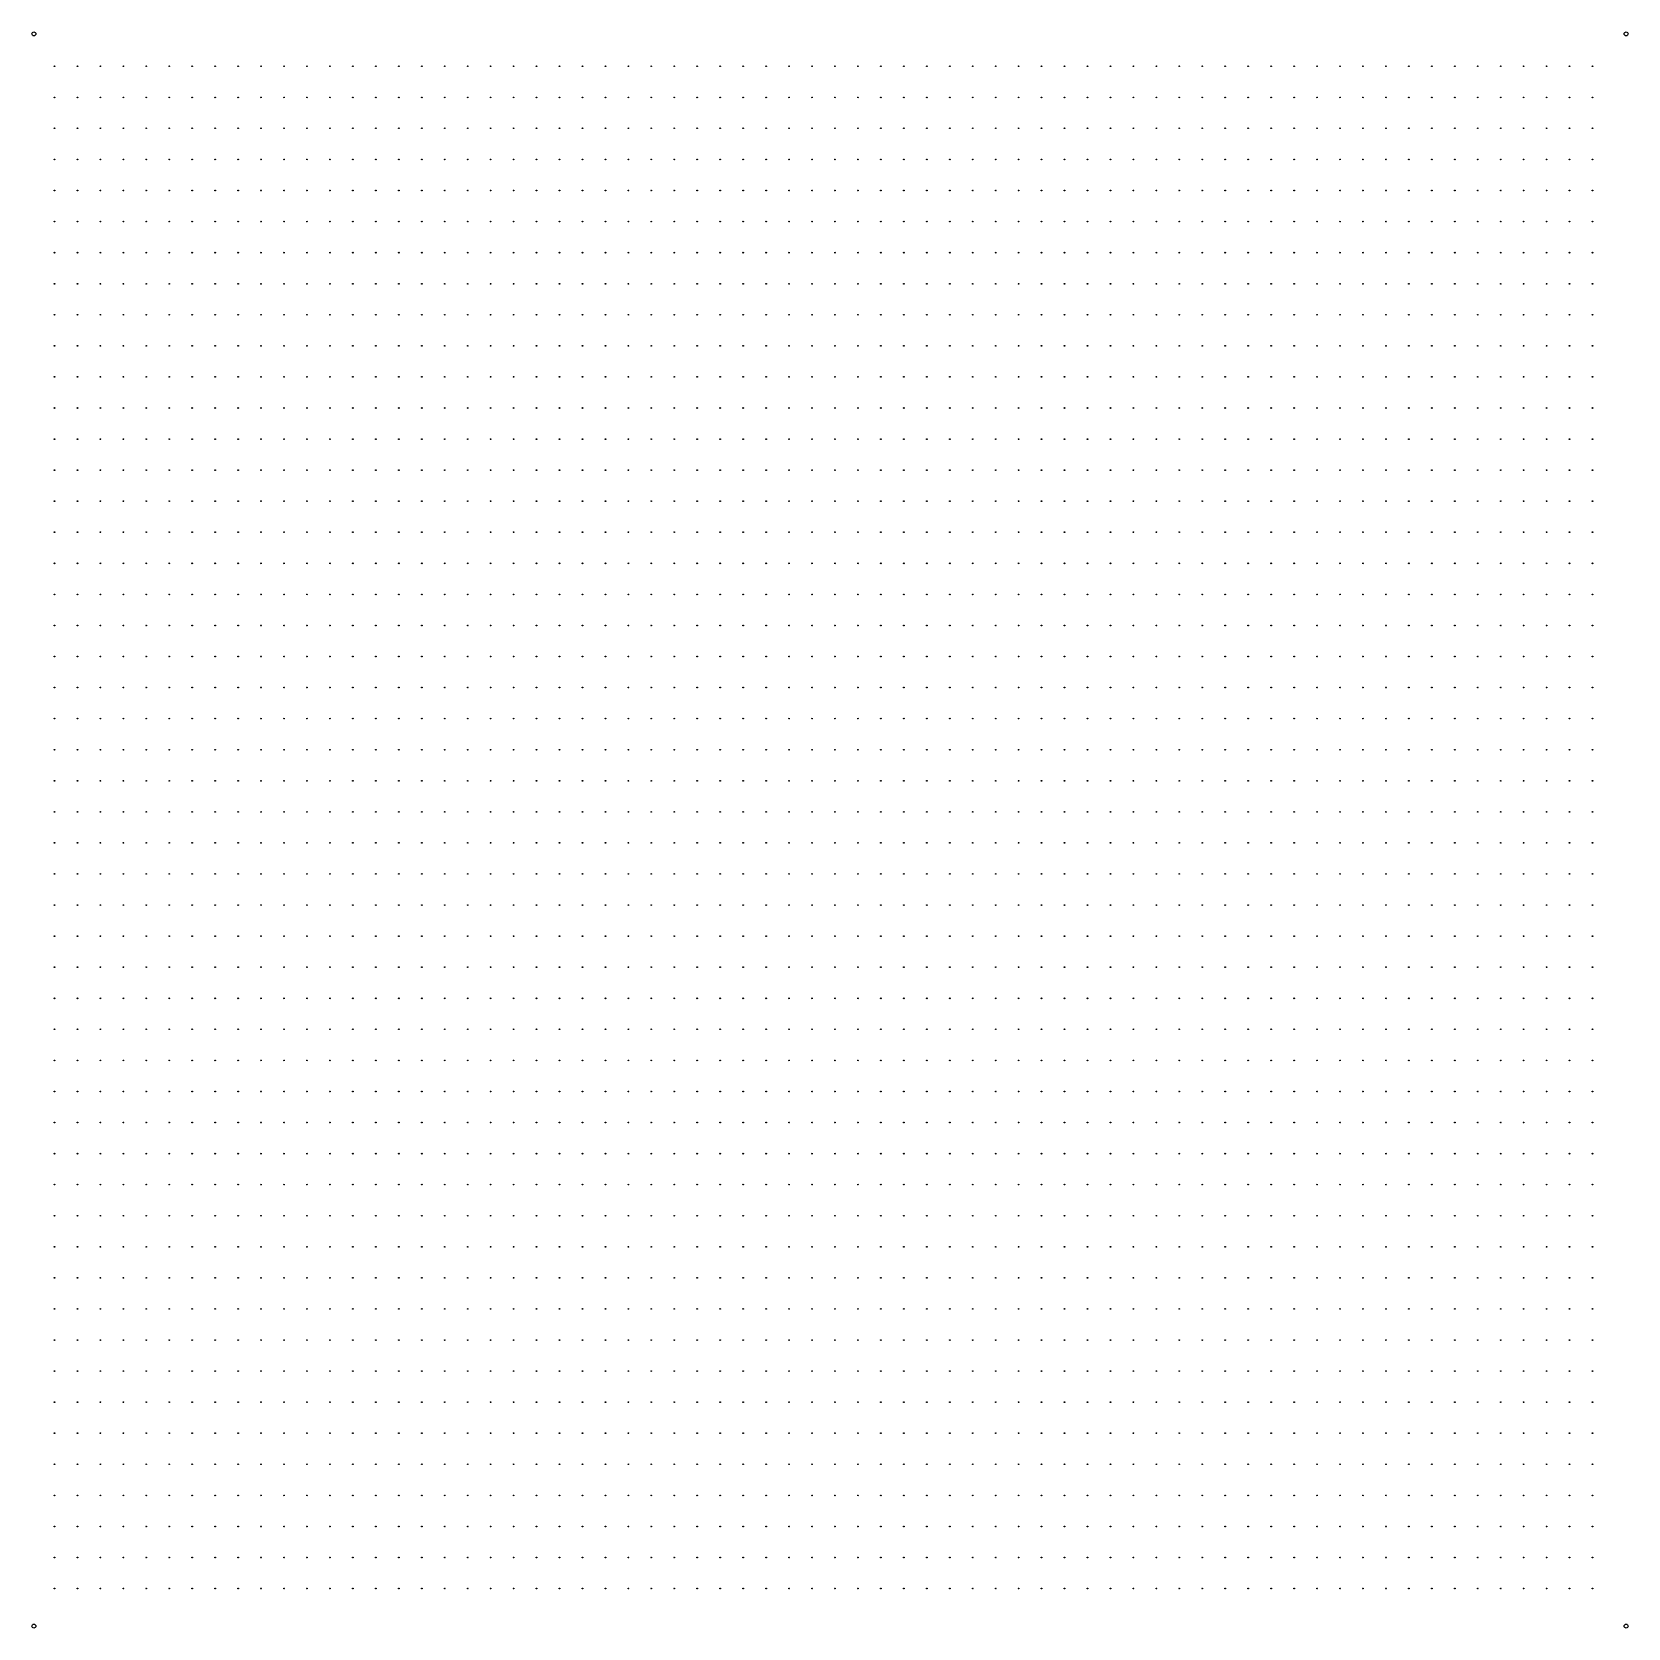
# Model space of a CAD drawing. Extents: x 50 to 173, y 50 to 173.
import ezdxf

# ---------------------------------------------------------------- set-up
doc = ezdxf.new("R2010")
doc.units = 0
doc.layers.get('0').update_dxf_attribs({"color": 255, "linetype": 'continuous'})

msp = doc.modelspace()

# ---------------------------------------------------------------- linework, layer by layer
for centre in [(50, 172.4), (172.4, 172.4), (50, 50), (172.4, 50)]:
    msp.add_circle(centre, 0.15)
at = {"layer": 'PET'}
for centre in [(51.58, 169.91), (53.35, 169.91), (55.11, 169.91), (56.88, 169.91), (58.64, 169.91), (60.41, 169.91), (62.17, 169.91), (63.94, 169.91), (65.7, 169.91), (67.46, 169.91), (69.23, 169.91), (70.99, 169.91), (72.76, 169.91), (74.52, 169.91), (76.29, 169.91), (78.05, 169.91), (79.82, 169.91), (81.58, 169.91), (83.35, 169.91), (85.11, 169.91), (86.88, 169.91), (88.64, 169.91), (90.41, 169.91), (92.17, 169.91), (93.94, 169.91), (95.7, 169.91), (97.46, 169.91), (99.23, 169.91), (100.99, 169.91), (102.76, 169.91), (104.52, 169.91), (106.29, 169.91), (108.05, 169.91), (109.82, 169.91), (111.58, 169.91), (113.35, 169.91), (115.11, 169.91), (116.88, 169.91), (118.64, 169.91), (120.41, 169.91), (122.17, 169.91), (123.94, 169.91), (125.7, 169.91), (127.46, 169.91), (129.23, 169.91), (130.99, 169.91), (132.76, 169.91), (134.52, 169.91), (136.29, 169.91), (138.05, 169.91), (139.82, 169.91), (141.58, 169.91), (143.35, 169.91), (145.11, 169.91), (146.88, 169.91), (148.64, 169.91), (150.41, 169.91), (152.17, 169.91), (153.94, 169.91), (155.7, 169.91), (157.46, 169.91), (159.23, 169.91), (160.99, 169.91), (162.76, 169.91), (164.52, 169.91), (166.29, 169.91), (168.05, 169.91), (169.82, 169.91), (51.58, 167.52), (53.35, 167.52), (55.11, 167.52), (56.88, 167.52), (58.64, 167.52), (60.41, 167.52), (62.17, 167.52), (63.94, 167.52), (65.7, 167.52), (67.46, 167.52), (69.23, 167.52), (70.99, 167.52), (72.76, 167.52), (74.52, 167.52), (76.29, 167.52), (78.05, 167.52), (79.82, 167.52), (81.58, 167.52), (83.35, 167.52), (85.11, 167.52), (86.88, 167.52), (88.64, 167.52), (90.41, 167.52), (92.17, 167.52), (93.94, 167.52), (95.7, 167.52), (97.46, 167.52), (99.23, 167.52), (100.99, 167.52), (102.76, 167.52), (104.52, 167.52), (106.29, 167.52), (108.05, 167.52), (109.82, 167.52), (111.58, 167.52), (113.35, 167.52), (115.11, 167.52), (116.88, 167.52), (118.64, 167.52), (120.41, 167.52), (122.17, 167.52), (123.94, 167.52), (125.7, 167.52), (127.46, 167.52), (129.23, 167.52), (130.99, 167.52), (132.76, 167.52), (134.52, 167.52), (136.29, 167.52), (138.05, 167.52), (139.82, 167.52), (141.58, 167.52), (143.35, 167.52), (145.11, 167.52), (146.88, 167.52), (148.64, 167.52), (150.41, 167.52), (152.17, 167.52), (153.94, 167.52), (155.7, 167.52), (157.46, 167.52), (159.23, 167.52), (160.99, 167.52), (162.76, 167.52), (164.52, 167.52), (166.29, 167.52), (168.05, 167.52), (169.82, 167.52), (51.58, 165.14), (53.35, 165.14), (55.11, 165.14), (56.88, 165.14), (58.64, 165.14), (60.41, 165.14), (62.17, 165.14), (63.94, 165.14), (65.7, 165.14), (67.46, 165.14), (69.23, 165.14), (70.99, 165.14), (72.76, 165.14), (74.52, 165.14), (76.29, 165.14), (78.05, 165.14), (79.82, 165.14), (81.58, 165.14), (83.35, 165.14), (85.11, 165.14), (86.88, 165.14), (88.64, 165.14), (90.41, 165.14), (92.17, 165.14), (93.94, 165.14), (95.7, 165.14), (97.46, 165.14), (99.23, 165.14), (100.99, 165.14), (102.76, 165.14), (104.52, 165.14), (106.29, 165.14), (108.05, 165.14), (109.82, 165.14), (111.58, 165.14), (113.35, 165.14), (115.11, 165.14), (116.88, 165.14), (118.64, 165.14), (120.41, 165.14), (122.17, 165.14), (123.94, 165.14), (125.7, 165.14), (127.46, 165.14), (129.23, 165.14), (130.99, 165.14), (132.76, 165.14), (134.52, 165.14), (136.29, 165.14), (138.05, 165.14), (139.82, 165.14), (141.58, 165.14), (143.35, 165.14), (145.11, 165.14), (146.88, 165.14), (148.64, 165.14), (150.41, 165.14), (152.17, 165.14), (153.94, 165.14), (155.7, 165.14), (157.46, 165.14), (159.23, 165.14), (160.99, 165.14), (162.76, 165.14), (164.52, 165.14), (166.29, 165.14), (168.05, 165.14), (169.82, 165.14), (51.58, 162.75), (53.35, 162.75), (55.11, 162.75), (56.88, 162.75), (58.64, 162.75), (60.41, 162.75), (62.17, 162.75), (63.94, 162.75), (65.7, 162.75), (67.46, 162.75), (69.23, 162.75), (70.99, 162.75), (72.76, 162.75), (74.52, 162.75), (76.29, 162.75), (78.05, 162.75), (79.82, 162.75), (81.58, 162.75), (83.35, 162.75), (85.11, 162.75), (86.88, 162.75), (88.64, 162.75), (90.41, 162.75), (92.17, 162.75), (93.94, 162.75), (95.7, 162.75), (97.46, 162.75), (99.23, 162.75), (100.99, 162.75), (102.76, 162.75), (104.52, 162.75), (106.29, 162.75), (108.05, 162.75), (109.82, 162.75), (111.58, 162.75), (113.35, 162.75), (115.11, 162.75), (116.88, 162.75), (118.64, 162.75), (120.41, 162.75), (122.17, 162.75), (123.94, 162.75), (125.7, 162.75), (127.46, 162.75), (129.23, 162.75), (130.99, 162.75), (132.76, 162.75), (134.52, 162.75), (136.29, 162.75), (138.05, 162.75), (139.82, 162.75), (141.58, 162.75), (143.35, 162.75), (145.11, 162.75), (146.88, 162.75), (148.64, 162.75), (150.41, 162.75), (152.17, 162.75), (153.94, 162.75), (155.7, 162.75), (157.46, 162.75), (159.23, 162.75), (160.99, 162.75), (162.76, 162.75), (164.52, 162.75), (166.29, 162.75), (168.05, 162.75), (169.82, 162.75), (51.58, 160.36), (53.35, 160.36), (55.11, 160.36), (56.88, 160.36), (58.64, 160.36), (60.41, 160.36), (62.17, 160.36), (63.94, 160.36), (65.7, 160.36), (67.46, 160.36), (69.23, 160.36), (70.99, 160.36), (72.76, 160.36), (74.52, 160.36), (76.29, 160.36), (78.05, 160.36), (79.82, 160.36), (81.58, 160.36), (83.35, 160.36), (85.11, 160.36), (86.88, 160.36), (88.64, 160.36), (90.41, 160.36), (92.17, 160.36), (93.94, 160.36), (95.7, 160.36), (97.46, 160.36), (99.23, 160.36), (100.99, 160.36), (102.76, 160.36), (104.52, 160.36), (106.29, 160.36), (108.05, 160.36), (109.82, 160.36), (111.58, 160.36), (113.35, 160.36), (115.11, 160.36), (116.88, 160.36), (118.64, 160.36), (120.41, 160.36), (122.17, 160.36), (123.94, 160.36), (125.7, 160.36), (127.46, 160.36), (129.23, 160.36), (130.99, 160.36), (132.76, 160.36), (134.52, 160.36), (136.29, 160.36), (138.05, 160.36), (139.82, 160.36), (141.58, 160.36), (143.35, 160.36), (145.11, 160.36), (146.88, 160.36), (148.64, 160.36), (150.41, 160.36), (152.17, 160.36), (153.94, 160.36), (155.7, 160.36), (157.46, 160.36), (159.23, 160.36), (160.99, 160.36), (162.76, 160.36), (164.52, 160.36), (166.29, 160.36), (168.05, 160.36), (169.82, 160.36), (51.58, 157.97), (53.35, 157.97), (55.11, 157.97), (56.88, 157.97), (58.64, 157.97), (60.41, 157.97), (62.17, 157.97), (63.94, 157.97), (65.7, 157.97), (67.46, 157.97), (69.23, 157.97), (70.99, 157.97), (72.76, 157.97), (74.52, 157.97), (76.29, 157.97), (78.05, 157.97), (79.82, 157.97), (81.58, 157.97), (83.35, 157.97), (85.11, 157.97), (86.88, 157.97), (88.64, 157.97), (90.41, 157.97), (92.17, 157.97), (93.94, 157.97), (95.7, 157.97), (97.46, 157.97), (99.23, 157.97), (100.99, 157.97), (102.76, 157.97), (104.52, 157.97), (106.29, 157.97), (108.05, 157.97), (109.82, 157.97), (111.58, 157.97), (113.35, 157.97), (115.11, 157.97), (116.88, 157.97), (118.64, 157.97), (120.41, 157.97), (122.17, 157.97), (123.94, 157.97), (125.7, 157.97), (127.46, 157.97), (129.23, 157.97), (130.99, 157.97), (132.76, 157.97), (134.52, 157.97), (136.29, 157.97), (138.05, 157.97), (139.82, 157.97), (141.58, 157.97), (143.35, 157.97), (145.11, 157.97), (146.88, 157.97), (148.64, 157.97), (150.41, 157.97), (152.17, 157.97), (153.94, 157.97), (155.7, 157.97), (157.46, 157.97), (159.23, 157.97), (160.99, 157.97), (162.76, 157.97), (164.52, 157.97), (166.29, 157.97), (168.05, 157.97), (169.82, 157.97), (51.58, 155.58), (53.35, 155.58), (55.11, 155.58), (56.88, 155.58), (58.64, 155.58), (60.41, 155.58), (62.17, 155.58), (63.94, 155.58), (65.7, 155.58), (67.46, 155.58), (69.23, 155.58), (70.99, 155.58), (72.76, 155.58), (74.52, 155.58), (76.29, 155.58), (78.05, 155.58), (79.82, 155.58), (81.58, 155.58), (83.35, 155.58), (85.11, 155.58), (86.88, 155.58), (88.64, 155.58), (90.41, 155.58), (92.17, 155.58), (93.94, 155.58), (95.7, 155.58), (97.46, 155.58), (99.23, 155.58), (100.99, 155.58), (102.76, 155.58), (104.52, 155.58), (106.29, 155.58), (108.05, 155.58), (109.82, 155.58), (111.58, 155.58), (113.35, 155.58), (115.11, 155.58), (116.88, 155.58), (118.64, 155.58), (120.41, 155.58), (122.17, 155.58), (123.94, 155.58), (125.7, 155.58), (127.46, 155.58), (129.23, 155.58), (130.99, 155.58), (132.76, 155.58), (134.52, 155.58), (136.29, 155.58), (138.05, 155.58), (139.82, 155.58), (141.58, 155.58), (143.35, 155.58), (145.11, 155.58), (146.88, 155.58), (148.64, 155.58), (150.41, 155.58), (152.17, 155.58), (153.94, 155.58), (155.7, 155.58), (157.46, 155.58), (159.23, 155.58), (160.99, 155.58), (162.76, 155.58), (164.52, 155.58), (166.29, 155.58), (168.05, 155.58), (169.82, 155.58), (51.58, 153.19), (53.35, 153.19), (55.11, 153.19), (56.88, 153.19), (58.64, 153.19), (60.41, 153.19), (62.17, 153.19), (63.94, 153.19), (65.7, 153.19), (67.46, 153.19), (69.23, 153.19), (70.99, 153.19), (72.76, 153.19), (74.52, 153.19), (76.29, 153.19), (78.05, 153.19), (79.82, 153.19), (81.58, 153.19), (83.35, 153.19), (85.11, 153.19), (86.88, 153.19), (88.64, 153.19), (90.41, 153.19), (92.17, 153.19), (93.94, 153.19), (95.7, 153.19), (97.46, 153.19), (99.23, 153.19), (100.99, 153.19), (102.76, 153.19), (104.52, 153.19), (106.29, 153.19), (108.05, 153.19), (109.82, 153.19), (111.58, 153.19), (113.35, 153.19), (115.11, 153.19), (116.88, 153.19), (118.64, 153.19), (120.41, 153.19), (122.17, 153.19), (123.94, 153.19), (125.7, 153.19), (127.46, 153.19), (129.23, 153.19), (130.99, 153.19), (132.76, 153.19), (134.52, 153.19), (136.29, 153.19), (138.05, 153.19), (139.82, 153.19), (141.58, 153.19), (143.35, 153.19), (145.11, 153.19), (146.88, 153.19), (148.64, 153.19), (150.41, 153.19), (152.17, 153.19), (153.94, 153.19), (155.7, 153.19), (157.46, 153.19), (159.23, 153.19), (160.99, 153.19), (162.76, 153.19), (164.52, 153.19), (166.29, 153.19), (168.05, 153.19), (169.82, 153.19), (51.58, 150.81), (53.35, 150.81), (55.11, 150.81), (56.88, 150.81), (58.64, 150.81), (60.41, 150.81), (62.17, 150.81), (63.94, 150.81), (65.7, 150.81), (67.46, 150.81), (69.23, 150.81), (70.99, 150.81), (72.76, 150.81), (74.52, 150.81), (76.29, 150.81), (78.05, 150.81), (79.82, 150.81), (81.58, 150.81), (83.35, 150.81), (85.11, 150.81), (86.88, 150.81), (88.64, 150.81), (90.41, 150.81), (92.17, 150.81), (93.94, 150.81), (95.7, 150.81), (97.46, 150.81), (99.23, 150.81), (100.99, 150.81), (102.76, 150.81), (104.52, 150.81), (106.29, 150.81), (108.05, 150.81), (109.82, 150.81), (111.58, 150.81), (113.35, 150.81), (115.11, 150.81), (116.88, 150.81), (118.64, 150.81), (120.41, 150.81), (122.17, 150.81), (123.94, 150.81), (125.7, 150.81), (127.46, 150.81), (129.23, 150.81), (130.99, 150.81), (132.76, 150.81), (134.52, 150.81), (136.29, 150.81), (138.05, 150.81), (139.82, 150.81), (141.58, 150.81), (143.35, 150.81), (145.11, 150.81), (146.88, 150.81), (148.64, 150.81), (150.41, 150.81), (152.17, 150.81), (153.94, 150.81), (155.7, 150.81), (157.46, 150.81), (159.23, 150.81), (160.99, 150.81), (162.76, 150.81), (164.52, 150.81), (166.29, 150.81), (168.05, 150.81), (169.82, 150.81), (51.58, 148.42), (53.35, 148.42), (55.11, 148.42), (56.88, 148.42), (58.64, 148.42), (60.41, 148.42), (62.17, 148.42), (63.94, 148.42), (65.7, 148.42), (67.46, 148.42), (69.23, 148.42), (70.99, 148.42), (72.76, 148.42), (74.52, 148.42), (76.29, 148.42), (78.05, 148.42), (79.82, 148.42), (81.58, 148.42), (83.35, 148.42), (85.11, 148.42), (86.88, 148.42), (88.64, 148.42), (90.41, 148.42), (92.17, 148.42), (93.94, 148.42), (95.7, 148.42), (97.46, 148.42), (99.23, 148.42), (100.99, 148.42), (102.76, 148.42), (104.52, 148.42), (106.29, 148.42), (108.05, 148.42), (109.82, 148.42), (111.58, 148.42), (113.35, 148.42), (115.11, 148.42), (116.88, 148.42), (118.64, 148.42), (120.41, 148.42), (122.17, 148.42), (123.94, 148.42), (125.7, 148.42), (127.46, 148.42), (129.23, 148.42), (130.99, 148.42), (132.76, 148.42), (134.52, 148.42), (136.29, 148.42), (138.05, 148.42), (139.82, 148.42), (141.58, 148.42), (143.35, 148.42), (145.11, 148.42), (146.88, 148.42), (148.64, 148.42), (150.41, 148.42), (152.17, 148.42), (153.94, 148.42), (155.7, 148.42), (157.46, 148.42), (159.23, 148.42), (160.99, 148.42), (162.76, 148.42), (164.52, 148.42), (166.29, 148.42), (168.05, 148.42), (169.82, 148.42), (51.58, 146.03), (53.35, 146.03), (55.11, 146.03), (56.88, 146.03), (58.64, 146.03), (60.41, 146.03), (62.17, 146.03), (63.94, 146.03), (65.7, 146.03), (67.46, 146.03), (69.23, 146.03), (70.99, 146.03), (72.76, 146.03), (74.52, 146.03), (76.29, 146.03), (78.05, 146.03), (79.82, 146.03), (81.58, 146.03), (83.35, 146.03), (85.11, 146.03), (86.88, 146.03), (88.64, 146.03), (90.41, 146.03), (92.17, 146.03), (93.94, 146.03), (95.7, 146.03), (97.46, 146.03), (99.23, 146.03), (100.99, 146.03), (102.76, 146.03), (104.52, 146.03), (106.29, 146.03), (108.05, 146.03), (109.82, 146.03), (111.58, 146.03), (113.35, 146.03), (115.11, 146.03), (116.88, 146.03), (118.64, 146.03), (120.41, 146.03), (122.17, 146.03), (123.94, 146.03), (125.7, 146.03), (127.46, 146.03), (129.23, 146.03), (130.99, 146.03), (132.76, 146.03), (134.52, 146.03), (136.29, 146.03), (138.05, 146.03), (139.82, 146.03), (141.58, 146.03), (143.35, 146.03), (145.11, 146.03), (146.88, 146.03), (148.64, 146.03), (150.41, 146.03), (152.17, 146.03), (153.94, 146.03), (155.7, 146.03), (157.46, 146.03), (159.23, 146.03), (160.99, 146.03), (162.76, 146.03), (164.52, 146.03), (166.29, 146.03), (168.05, 146.03), (169.82, 146.03), (51.58, 143.64), (53.35, 143.64), (55.11, 143.64), (56.88, 143.64), (58.64, 143.64), (60.41, 143.64), (62.17, 143.64), (63.94, 143.64), (65.7, 143.64), (67.46, 143.64), (69.23, 143.64), (70.99, 143.64), (72.76, 143.64), (74.52, 143.64), (76.29, 143.64), (78.05, 143.64), (79.82, 143.64), (81.58, 143.64), (83.35, 143.64), (85.11, 143.64), (86.88, 143.64), (88.64, 143.64), (90.41, 143.64), (92.17, 143.64), (93.94, 143.64), (95.7, 143.64), (97.46, 143.64), (99.23, 143.64), (100.99, 143.64), (102.76, 143.64), (104.52, 143.64), (106.29, 143.64), (108.05, 143.64), (109.82, 143.64), (111.58, 143.64), (113.35, 143.64), (115.11, 143.64), (116.88, 143.64), (118.64, 143.64), (120.41, 143.64), (122.17, 143.64), (123.94, 143.64), (125.7, 143.64), (127.46, 143.64), (129.23, 143.64), (130.99, 143.64), (132.76, 143.64), (134.52, 143.64), (136.29, 143.64), (138.05, 143.64), (139.82, 143.64), (141.58, 143.64), (143.35, 143.64), (145.11, 143.64), (146.88, 143.64), (148.64, 143.64), (150.41, 143.64), (152.17, 143.64), (153.94, 143.64), (155.7, 143.64), (157.46, 143.64), (159.23, 143.64), (160.99, 143.64), (162.76, 143.64), (164.52, 143.64), (166.29, 143.64), (168.05, 143.64), (169.82, 143.64), (51.58, 141.25), (53.35, 141.25), (55.11, 141.25), (56.88, 141.25), (58.64, 141.25), (60.41, 141.25), (62.17, 141.25), (63.94, 141.25), (65.7, 141.25), (67.46, 141.25), (69.23, 141.25), (70.99, 141.25), (72.76, 141.25), (74.52, 141.25), (76.29, 141.25), (78.05, 141.25), (79.82, 141.25), (81.58, 141.25), (83.35, 141.25), (85.11, 141.25), (86.88, 141.25), (88.64, 141.25), (90.41, 141.25), (92.17, 141.25), (93.94, 141.25), (95.7, 141.25), (97.46, 141.25), (99.23, 141.25), (100.99, 141.25), (102.76, 141.25), (104.52, 141.25), (106.29, 141.25), (108.05, 141.25), (109.82, 141.25), (111.58, 141.25), (113.35, 141.25), (115.11, 141.25), (116.88, 141.25), (118.64, 141.25), (120.41, 141.25), (122.17, 141.25), (123.94, 141.25), (125.7, 141.25), (127.46, 141.25), (129.23, 141.25), (130.99, 141.25), (132.76, 141.25), (134.52, 141.25), (136.29, 141.25), (138.05, 141.25), (139.82, 141.25), (141.58, 141.25), (143.35, 141.25), (145.11, 141.25), (146.88, 141.25), (148.64, 141.25), (150.41, 141.25), (152.17, 141.25), (153.94, 141.25), (155.7, 141.25), (157.46, 141.25), (159.23, 141.25), (160.99, 141.25), (162.76, 141.25), (164.52, 141.25), (166.29, 141.25), (168.05, 141.25), (169.82, 141.25), (51.58, 138.86), (53.35, 138.86), (55.11, 138.86), (56.88, 138.86), (58.64, 138.86), (60.41, 138.86), (62.17, 138.86), (63.94, 138.86), (65.7, 138.86), (67.46, 138.86), (69.23, 138.86), (70.99, 138.86), (72.76, 138.86), (74.52, 138.86), (76.29, 138.86), (78.05, 138.86), (79.82, 138.86), (81.58, 138.86), (83.35, 138.86), (85.11, 138.86), (86.88, 138.86), (88.64, 138.86), (90.41, 138.86), (92.17, 138.86), (93.94, 138.86), (95.7, 138.86), (97.46, 138.86), (99.23, 138.86), (100.99, 138.86), (102.76, 138.86), (104.52, 138.86), (106.29, 138.86), (108.05, 138.86), (109.82, 138.86), (111.58, 138.86), (113.35, 138.86), (115.11, 138.86), (116.88, 138.86), (118.64, 138.86), (120.41, 138.86), (122.17, 138.86), (123.94, 138.86), (125.7, 138.86), (127.46, 138.86), (129.23, 138.86), (130.99, 138.86), (132.76, 138.86), (134.52, 138.86), (136.29, 138.86), (138.05, 138.86), (139.82, 138.86), (141.58, 138.86), (143.35, 138.86), (145.11, 138.86), (146.88, 138.86), (148.64, 138.86), (150.41, 138.86), (152.17, 138.86), (153.94, 138.86), (155.7, 138.86), (157.46, 138.86), (159.23, 138.86), (160.99, 138.86), (162.76, 138.86), (164.52, 138.86), (166.29, 138.86), (168.05, 138.86), (169.82, 138.86), (51.58, 136.48), (53.35, 136.48), (55.11, 136.48), (56.88, 136.48), (58.64, 136.48), (60.41, 136.48), (62.17, 136.48), (63.94, 136.48), (65.7, 136.48), (67.46, 136.48), (69.23, 136.48), (70.99, 136.48), (72.76, 136.48), (74.52, 136.48), (76.29, 136.48), (78.05, 136.48), (79.82, 136.48), (81.58, 136.48), (83.35, 136.48), (85.11, 136.48), (86.88, 136.48), (88.64, 136.48), (90.41, 136.48), (92.17, 136.48), (93.94, 136.48), (95.7, 136.48), (97.46, 136.48), (99.23, 136.48), (100.99, 136.48), (102.76, 136.48), (104.52, 136.48), (106.29, 136.48), (108.05, 136.48), (109.82, 136.48), (111.58, 136.48), (113.35, 136.48), (115.11, 136.48), (116.88, 136.48), (118.64, 136.48), (120.41, 136.48), (122.17, 136.48), (123.94, 136.48), (125.7, 136.48), (127.46, 136.48), (129.23, 136.48), (130.99, 136.48), (132.76, 136.48), (134.52, 136.48), (136.29, 136.48), (138.05, 136.48), (139.82, 136.48), (141.58, 136.48), (143.35, 136.48), (145.11, 136.48), (146.88, 136.48), (148.64, 136.48), (150.41, 136.48), (152.17, 136.48), (153.94, 136.48), (155.7, 136.48), (157.46, 136.48), (159.23, 136.48), (160.99, 136.48), (162.76, 136.48), (164.52, 136.48), (166.29, 136.48), (168.05, 136.48), (169.82, 136.48), (51.58, 134.09), (53.35, 134.09), (55.11, 134.09), (56.88, 134.09), (58.64, 134.09), (60.41, 134.09), (62.17, 134.09), (63.94, 134.09), (65.7, 134.09), (67.46, 134.09), (69.23, 134.09), (70.99, 134.09), (72.76, 134.09), (74.52, 134.09), (76.29, 134.09), (78.05, 134.09), (79.82, 134.09), (81.58, 134.09), (83.35, 134.09), (85.11, 134.09), (86.88, 134.09), (88.64, 134.09), (90.41, 134.09), (92.17, 134.09), (93.94, 134.09), (95.7, 134.09), (97.46, 134.09), (99.23, 134.09), (100.99, 134.09), (102.76, 134.09), (104.52, 134.09), (106.29, 134.09), (108.05, 134.09), (109.82, 134.09), (111.58, 134.09), (113.35, 134.09), (115.11, 134.09), (116.88, 134.09), (118.64, 134.09), (120.41, 134.09), (122.17, 134.09), (123.94, 134.09), (125.7, 134.09), (127.46, 134.09), (129.23, 134.09), (130.99, 134.09), (132.76, 134.09), (134.52, 134.09), (136.29, 134.09), (138.05, 134.09), (139.82, 134.09), (141.58, 134.09), (143.35, 134.09), (145.11, 134.09), (146.88, 134.09), (148.64, 134.09), (150.41, 134.09), (152.17, 134.09), (153.94, 134.09), (155.7, 134.09), (157.46, 134.09), (159.23, 134.09), (160.99, 134.09), (162.76, 134.09), (164.52, 134.09), (166.29, 134.09), (168.05, 134.09), (169.82, 134.09), (51.58, 131.7), (53.35, 131.7), (55.11, 131.7), (56.88, 131.7), (58.64, 131.7), (60.41, 131.7), (62.17, 131.7), (63.94, 131.7), (65.7, 131.7), (67.46, 131.7), (69.23, 131.7), (70.99, 131.7), (72.76, 131.7), (74.52, 131.7), (76.29, 131.7), (78.05, 131.7), (79.82, 131.7), (81.58, 131.7), (83.35, 131.7), (85.11, 131.7), (86.88, 131.7), (88.64, 131.7), (90.41, 131.7), (92.17, 131.7), (93.94, 131.7), (95.7, 131.7), (97.46, 131.7), (99.23, 131.7), (100.99, 131.7), (102.76, 131.7), (104.52, 131.7), (106.29, 131.7), (108.05, 131.7), (109.82, 131.7), (111.58, 131.7), (113.35, 131.7), (115.11, 131.7), (116.88, 131.7), (118.64, 131.7), (120.41, 131.7), (122.17, 131.7), (123.94, 131.7), (125.7, 131.7), (127.46, 131.7), (129.23, 131.7), (130.99, 131.7), (132.76, 131.7), (134.52, 131.7), (136.29, 131.7), (138.05, 131.7), (139.82, 131.7), (141.58, 131.7), (143.35, 131.7), (145.11, 131.7), (146.88, 131.7), (148.64, 131.7), (150.41, 131.7), (152.17, 131.7), (153.94, 131.7), (155.7, 131.7), (157.46, 131.7), (159.23, 131.7), (160.99, 131.7), (162.76, 131.7), (164.52, 131.7), (166.29, 131.7), (168.05, 131.7), (169.82, 131.7), (51.58, 129.31), (53.35, 129.31), (55.11, 129.31), (56.88, 129.31), (58.64, 129.31), (60.41, 129.31), (62.17, 129.31), (63.94, 129.31), (65.7, 129.31), (67.46, 129.31), (69.23, 129.31), (70.99, 129.31), (72.76, 129.31), (74.52, 129.31), (76.29, 129.31), (78.05, 129.31), (79.82, 129.31), (81.58, 129.31), (83.35, 129.31), (85.11, 129.31), (86.88, 129.31), (88.64, 129.31), (90.41, 129.31), (92.17, 129.31), (93.94, 129.31), (95.7, 129.31), (97.46, 129.31), (99.23, 129.31), (100.99, 129.31), (102.76, 129.31), (104.52, 129.31), (106.29, 129.31), (108.05, 129.31), (109.82, 129.31), (111.58, 129.31), (113.35, 129.31), (115.11, 129.31), (116.88, 129.31), (118.64, 129.31), (120.41, 129.31), (122.17, 129.31), (123.94, 129.31), (125.7, 129.31), (127.46, 129.31), (129.23, 129.31), (130.99, 129.31), (132.76, 129.31), (134.52, 129.31), (136.29, 129.31), (138.05, 129.31), (139.82, 129.31), (141.58, 129.31), (143.35, 129.31), (145.11, 129.31), (146.88, 129.31), (148.64, 129.31), (150.41, 129.31), (152.17, 129.31), (153.94, 129.31), (155.7, 129.31), (157.46, 129.31), (159.23, 129.31), (160.99, 129.31), (162.76, 129.31), (164.52, 129.31), (166.29, 129.31), (168.05, 129.31), (169.82, 129.31), (51.58, 126.92), (53.35, 126.92), (55.11, 126.92), (56.88, 126.92), (58.64, 126.92), (60.41, 126.92), (62.17, 126.92), (63.94, 126.92), (65.7, 126.92), (67.46, 126.92), (69.23, 126.92), (70.99, 126.92), (72.76, 126.92), (74.52, 126.92), (76.29, 126.92), (78.05, 126.92), (79.82, 126.92), (81.58, 126.92), (83.35, 126.92), (85.11, 126.92), (86.88, 126.92), (88.64, 126.92), (90.41, 126.92), (92.17, 126.92), (93.94, 126.92), (95.7, 126.92), (97.46, 126.92), (99.23, 126.92), (100.99, 126.92), (102.76, 126.92), (104.52, 126.92), (106.29, 126.92), (108.05, 126.92), (109.82, 126.92), (111.58, 126.92), (113.35, 126.92), (115.11, 126.92), (116.88, 126.92), (118.64, 126.92), (120.41, 126.92), (122.17, 126.92), (123.94, 126.92), (125.7, 126.92), (127.46, 126.92), (129.23, 126.92), (130.99, 126.92), (132.76, 126.92), (134.52, 126.92), (136.29, 126.92), (138.05, 126.92), (139.82, 126.92), (141.58, 126.92), (143.35, 126.92), (145.11, 126.92), (146.88, 126.92), (148.64, 126.92), (150.41, 126.92), (152.17, 126.92), (153.94, 126.92), (155.7, 126.92), (157.46, 126.92), (159.23, 126.92), (160.99, 126.92), (162.76, 126.92), (164.52, 126.92), (166.29, 126.92), (168.05, 126.92), (169.82, 126.92), (51.58, 124.54), (53.35, 124.54), (55.11, 124.54), (56.88, 124.54), (58.64, 124.54), (60.41, 124.54), (62.17, 124.54), (63.94, 124.54), (65.7, 124.54), (67.46, 124.54), (69.23, 124.54), (70.99, 124.54), (72.76, 124.54), (74.52, 124.54), (76.29, 124.54), (78.05, 124.54), (79.82, 124.54), (81.58, 124.54), (83.35, 124.54), (85.11, 124.54), (86.88, 124.54), (88.64, 124.54), (90.41, 124.54), (92.17, 124.54), (93.94, 124.54), (95.7, 124.54), (97.46, 124.54), (99.23, 124.54), (100.99, 124.54), (102.76, 124.54), (104.52, 124.54), (106.29, 124.54), (108.05, 124.54), (109.82, 124.54), (111.58, 124.54), (113.35, 124.54), (115.11, 124.54), (116.88, 124.54), (118.64, 124.54), (120.41, 124.54), (122.17, 124.54), (123.94, 124.54), (125.7, 124.54), (127.46, 124.54), (129.23, 124.54), (130.99, 124.54), (132.76, 124.54), (134.52, 124.54), (136.29, 124.54), (138.05, 124.54), (139.82, 124.54), (141.58, 124.54), (143.35, 124.54), (145.11, 124.54), (146.88, 124.54), (148.64, 124.54), (150.41, 124.54), (152.17, 124.54), (153.94, 124.54), (155.7, 124.54), (157.46, 124.54), (159.23, 124.54), (160.99, 124.54), (162.76, 124.54), (164.52, 124.54), (166.29, 124.54), (168.05, 124.54), (169.82, 124.54), (51.58, 122.15), (53.35, 122.15), (55.11, 122.15), (56.88, 122.15), (58.64, 122.15), (60.41, 122.15), (62.17, 122.15), (63.94, 122.15), (65.7, 122.15), (67.46, 122.15), (69.23, 122.15), (70.99, 122.15), (72.76, 122.15), (74.52, 122.15), (76.29, 122.15), (78.05, 122.15), (79.82, 122.15), (81.58, 122.15), (83.35, 122.15), (85.11, 122.15), (86.88, 122.15), (88.64, 122.15), (90.41, 122.15), (92.17, 122.15), (93.94, 122.15), (95.7, 122.15), (97.46, 122.15), (99.23, 122.15), (100.99, 122.15), (102.76, 122.15), (104.52, 122.15), (106.29, 122.15), (108.05, 122.15), (109.82, 122.15), (111.58, 122.15), (113.35, 122.15), (115.11, 122.15), (116.88, 122.15), (118.64, 122.15), (120.41, 122.15), (122.17, 122.15), (123.94, 122.15), (125.7, 122.15), (127.46, 122.15), (129.23, 122.15), (130.99, 122.15), (132.76, 122.15), (134.52, 122.15), (136.29, 122.15), (138.05, 122.15), (139.82, 122.15), (141.58, 122.15), (143.35, 122.15), (145.11, 122.15), (146.88, 122.15), (148.64, 122.15), (150.41, 122.15), (152.17, 122.15), (153.94, 122.15), (155.7, 122.15), (157.46, 122.15), (159.23, 122.15), (160.99, 122.15), (162.76, 122.15), (164.52, 122.15), (166.29, 122.15), (168.05, 122.15), (169.82, 122.15), (51.58, 119.76), (53.35, 119.76), (55.11, 119.76), (56.88, 119.76), (58.64, 119.76), (60.41, 119.76), (62.17, 119.76), (63.94, 119.76), (65.7, 119.76), (67.46, 119.76), (69.23, 119.76), (70.99, 119.76), (72.76, 119.76), (74.52, 119.76), (76.29, 119.76), (78.05, 119.76), (79.82, 119.76), (81.58, 119.76), (83.35, 119.76), (85.11, 119.76), (86.88, 119.76), (88.64, 119.76), (90.41, 119.76), (92.17, 119.76), (93.94, 119.76), (95.7, 119.76), (97.46, 119.76), (99.23, 119.76), (100.99, 119.76), (102.76, 119.76), (104.52, 119.76), (106.29, 119.76), (108.05, 119.76), (109.82, 119.76), (111.58, 119.76), (113.35, 119.76), (115.11, 119.76), (116.88, 119.76), (118.64, 119.76), (120.41, 119.76), (122.17, 119.76), (123.94, 119.76), (125.7, 119.76), (127.46, 119.76), (129.23, 119.76), (130.99, 119.76), (132.76, 119.76), (134.52, 119.76), (136.29, 119.76), (138.05, 119.76), (139.82, 119.76), (141.58, 119.76), (143.35, 119.76), (145.11, 119.76), (146.88, 119.76), (148.64, 119.76), (150.41, 119.76), (152.17, 119.76), (153.94, 119.76), (155.7, 119.76), (157.46, 119.76), (159.23, 119.76), (160.99, 119.76), (162.76, 119.76), (164.52, 119.76), (166.29, 119.76), (168.05, 119.76), (169.82, 119.76), (51.58, 117.37), (53.35, 117.37), (55.11, 117.37), (56.88, 117.37), (58.64, 117.37), (60.41, 117.37), (62.17, 117.37), (63.94, 117.37), (65.7, 117.37), (67.46, 117.37), (69.23, 117.37), (70.99, 117.37), (72.76, 117.37), (74.52, 117.37), (76.29, 117.37), (78.05, 117.37), (79.82, 117.37), (81.58, 117.37), (83.35, 117.37), (85.11, 117.37), (86.88, 117.37), (88.64, 117.37), (90.41, 117.37), (92.17, 117.37), (93.94, 117.37), (95.7, 117.37), (97.46, 117.37), (99.23, 117.37), (100.99, 117.37), (102.76, 117.37), (104.52, 117.37), (106.29, 117.37), (108.05, 117.37), (109.82, 117.37), (111.58, 117.37), (113.35, 117.37), (115.11, 117.37), (116.88, 117.37), (118.64, 117.37), (120.41, 117.37), (122.17, 117.37), (123.94, 117.37), (125.7, 117.37), (127.46, 117.37), (129.23, 117.37), (130.99, 117.37), (132.76, 117.37), (134.52, 117.37), (136.29, 117.37), (138.05, 117.37), (139.82, 117.37), (141.58, 117.37), (143.35, 117.37), (145.11, 117.37), (146.88, 117.37), (148.64, 117.37), (150.41, 117.37), (152.17, 117.37), (153.94, 117.37), (155.7, 117.37), (157.46, 117.37), (159.23, 117.37), (160.99, 117.37), (162.76, 117.37), (164.52, 117.37), (166.29, 117.37), (168.05, 117.37), (169.82, 117.37), (51.58, 114.98), (53.35, 114.98), (55.11, 114.98), (56.88, 114.98), (58.64, 114.98), (60.41, 114.98), (62.17, 114.98), (63.94, 114.98), (65.7, 114.98), (67.46, 114.98), (69.23, 114.98), (70.99, 114.98), (72.76, 114.98), (74.52, 114.98), (76.29, 114.98), (78.05, 114.98), (79.82, 114.98), (81.58, 114.98), (83.35, 114.98), (85.11, 114.98), (86.88, 114.98), (88.64, 114.98), (90.41, 114.98), (92.17, 114.98), (93.94, 114.98), (95.7, 114.98), (97.46, 114.98), (99.23, 114.98), (100.99, 114.98), (102.76, 114.98), (104.52, 114.98), (106.29, 114.98), (108.05, 114.98), (109.82, 114.98), (111.58, 114.98), (113.35, 114.98), (115.11, 114.98), (116.88, 114.98), (118.64, 114.98), (120.41, 114.98), (122.17, 114.98), (123.94, 114.98), (125.7, 114.98), (127.46, 114.98), (129.23, 114.98), (130.99, 114.98), (132.76, 114.98), (134.52, 114.98), (136.29, 114.98), (138.05, 114.98), (139.82, 114.98), (141.58, 114.98), (143.35, 114.98), (145.11, 114.98), (146.88, 114.98), (148.64, 114.98), (150.41, 114.98), (152.17, 114.98), (153.94, 114.98), (155.7, 114.98), (157.46, 114.98), (159.23, 114.98), (160.99, 114.98), (162.76, 114.98), (164.52, 114.98), (166.29, 114.98), (168.05, 114.98), (169.82, 114.98), (51.58, 112.59), (53.35, 112.59), (55.11, 112.59), (56.88, 112.59), (58.64, 112.59), (60.41, 112.59), (62.17, 112.59), (63.94, 112.59), (65.7, 112.59), (67.46, 112.59), (69.23, 112.59), (70.99, 112.59), (72.76, 112.59), (74.52, 112.59), (76.29, 112.59), (78.05, 112.59), (79.82, 112.59), (81.58, 112.59), (83.35, 112.59), (85.11, 112.59), (86.88, 112.59), (88.64, 112.59), (90.41, 112.59), (92.17, 112.59), (93.94, 112.59), (95.7, 112.59), (97.46, 112.59), (99.23, 112.59), (100.99, 112.59), (102.76, 112.59), (104.52, 112.59), (106.29, 112.59), (108.05, 112.59), (109.82, 112.59), (111.58, 112.59), (113.35, 112.59), (115.11, 112.59), (116.88, 112.59), (118.64, 112.59), (120.41, 112.59), (122.17, 112.59), (123.94, 112.59), (125.7, 112.59), (127.46, 112.59), (129.23, 112.59), (130.99, 112.59), (132.76, 112.59), (134.52, 112.59), (136.29, 112.59), (138.05, 112.59), (139.82, 112.59), (141.58, 112.59), (143.35, 112.59), (145.11, 112.59), (146.88, 112.59), (148.64, 112.59), (150.41, 112.59), (152.17, 112.59), (153.94, 112.59), (155.7, 112.59), (157.46, 112.59), (159.23, 112.59), (160.99, 112.59), (162.76, 112.59), (164.52, 112.59), (166.29, 112.59), (168.05, 112.59), (169.82, 112.59), (51.58, 110.21), (53.35, 110.21), (55.11, 110.21), (56.88, 110.21), (58.64, 110.21), (60.41, 110.21), (62.17, 110.21), (63.94, 110.21), (65.7, 110.21), (67.46, 110.21), (69.23, 110.21), (70.99, 110.21), (72.76, 110.21), (74.52, 110.21), (76.29, 110.21), (78.05, 110.21), (79.82, 110.21), (81.58, 110.21), (83.35, 110.21), (85.11, 110.21), (86.88, 110.21), (88.64, 110.21), (90.41, 110.21), (92.17, 110.21), (93.94, 110.21), (95.7, 110.21), (97.46, 110.21), (99.23, 110.21), (100.99, 110.21), (102.76, 110.21), (104.52, 110.21), (106.29, 110.21), (108.05, 110.21), (109.82, 110.21), (111.58, 110.21), (113.35, 110.21), (115.11, 110.21), (116.88, 110.21), (118.64, 110.21), (120.41, 110.21), (122.17, 110.21), (123.94, 110.21), (125.7, 110.21), (127.46, 110.21), (129.23, 110.21), (130.99, 110.21), (132.76, 110.21), (134.52, 110.21), (136.29, 110.21), (138.05, 110.21), (139.82, 110.21), (141.58, 110.21), (143.35, 110.21), (145.11, 110.21), (146.88, 110.21), (148.64, 110.21), (150.41, 110.21), (152.17, 110.21), (153.94, 110.21), (155.7, 110.21), (157.46, 110.21), (159.23, 110.21), (160.99, 110.21), (162.76, 110.21), (164.52, 110.21), (166.29, 110.21), (168.05, 110.21), (169.82, 110.21), (51.58, 107.82), (53.35, 107.82), (55.11, 107.82), (56.88, 107.82), (58.64, 107.82), (60.41, 107.82), (62.17, 107.82), (63.94, 107.82), (65.7, 107.82), (67.46, 107.82), (69.23, 107.82), (70.99, 107.82), (72.76, 107.82), (74.52, 107.82), (76.29, 107.82), (78.05, 107.82), (79.82, 107.82), (81.58, 107.82), (83.35, 107.82), (85.11, 107.82), (86.88, 107.82), (88.64, 107.82), (90.41, 107.82), (92.17, 107.82), (93.94, 107.82), (95.7, 107.82), (97.46, 107.82), (99.23, 107.82), (100.99, 107.82), (102.76, 107.82), (104.52, 107.82), (106.29, 107.82), (108.05, 107.82), (109.82, 107.82), (111.58, 107.82), (113.35, 107.82), (115.11, 107.82), (116.88, 107.82), (118.64, 107.82), (120.41, 107.82), (122.17, 107.82), (123.94, 107.82), (125.7, 107.82), (127.46, 107.82), (129.23, 107.82), (130.99, 107.82), (132.76, 107.82), (134.52, 107.82), (136.29, 107.82), (138.05, 107.82), (139.82, 107.82), (141.58, 107.82), (143.35, 107.82), (145.11, 107.82), (146.88, 107.82), (148.64, 107.82), (150.41, 107.82), (152.17, 107.82), (153.94, 107.82), (155.7, 107.82), (157.46, 107.82), (159.23, 107.82), (160.99, 107.82), (162.76, 107.82), (164.52, 107.82), (166.29, 107.82), (168.05, 107.82), (169.82, 107.82), (51.58, 105.43), (53.35, 105.43), (55.11, 105.43), (56.88, 105.43), (58.64, 105.43), (60.41, 105.43), (62.17, 105.43), (63.94, 105.43), (65.7, 105.43), (67.46, 105.43), (69.23, 105.43), (70.99, 105.43), (72.76, 105.43), (74.52, 105.43), (76.29, 105.43), (78.05, 105.43), (79.82, 105.43), (81.58, 105.43), (83.35, 105.43), (85.11, 105.43), (86.88, 105.43), (88.64, 105.43), (90.41, 105.43), (92.17, 105.43), (93.94, 105.43), (95.7, 105.43), (97.46, 105.43), (99.23, 105.43), (100.99, 105.43), (102.76, 105.43), (104.52, 105.43), (106.29, 105.43), (108.05, 105.43), (109.82, 105.43), (111.58, 105.43), (113.35, 105.43), (115.11, 105.43), (116.88, 105.43), (118.64, 105.43), (120.41, 105.43), (122.17, 105.43), (123.94, 105.43), (125.7, 105.43), (127.46, 105.43), (129.23, 105.43), (130.99, 105.43), (132.76, 105.43), (134.52, 105.43), (136.29, 105.43), (138.05, 105.43), (139.82, 105.43), (141.58, 105.43), (143.35, 105.43), (145.11, 105.43), (146.88, 105.43), (148.64, 105.43), (150.41, 105.43), (152.17, 105.43), (153.94, 105.43), (155.7, 105.43), (157.46, 105.43), (159.23, 105.43), (160.99, 105.43), (162.76, 105.43), (164.52, 105.43), (166.29, 105.43), (168.05, 105.43), (169.82, 105.43), (51.58, 103.04), (53.35, 103.04), (55.11, 103.04), (56.88, 103.04), (58.64, 103.04), (60.41, 103.04), (62.17, 103.04), (63.94, 103.04), (65.7, 103.04), (67.46, 103.04), (69.23, 103.04), (70.99, 103.04), (72.76, 103.04), (74.52, 103.04), (76.29, 103.04), (78.05, 103.04), (79.82, 103.04), (81.58, 103.04), (83.35, 103.04), (85.11, 103.04), (86.88, 103.04), (88.64, 103.04), (90.41, 103.04), (92.17, 103.04), (93.94, 103.04), (95.7, 103.04), (97.46, 103.04), (99.23, 103.04), (100.99, 103.04), (102.76, 103.04), (104.52, 103.04), (106.29, 103.04), (108.05, 103.04), (109.82, 103.04), (111.58, 103.04), (113.35, 103.04), (115.11, 103.04), (116.88, 103.04), (118.64, 103.04), (120.41, 103.04), (122.17, 103.04), (123.94, 103.04), (125.7, 103.04), (127.46, 103.04), (129.23, 103.04), (130.99, 103.04), (132.76, 103.04), (134.52, 103.04), (136.29, 103.04), (138.05, 103.04), (139.82, 103.04), (141.58, 103.04), (143.35, 103.04), (145.11, 103.04), (146.88, 103.04), (148.64, 103.04), (150.41, 103.04), (152.17, 103.04), (153.94, 103.04), (155.7, 103.04), (157.46, 103.04), (159.23, 103.04), (160.99, 103.04), (162.76, 103.04), (164.52, 103.04), (166.29, 103.04), (168.05, 103.04), (169.82, 103.04), (51.58, 100.65), (53.35, 100.65), (55.11, 100.65), (56.88, 100.65), (58.64, 100.65), (60.41, 100.65), (62.17, 100.65), (63.94, 100.65), (65.7, 100.65), (67.46, 100.65), (69.23, 100.65), (70.99, 100.65), (72.76, 100.65), (74.52, 100.65), (76.29, 100.65), (78.05, 100.65), (79.82, 100.65), (81.58, 100.65), (83.35, 100.65), (85.11, 100.65), (86.88, 100.65), (88.64, 100.65), (90.41, 100.65), (92.17, 100.65), (93.94, 100.65), (95.7, 100.65), (97.46, 100.65), (99.23, 100.65), (100.99, 100.65), (102.76, 100.65), (104.52, 100.65), (106.29, 100.65), (108.05, 100.65), (109.82, 100.65), (111.58, 100.65), (113.35, 100.65), (115.11, 100.65), (116.88, 100.65), (118.64, 100.65), (120.41, 100.65), (122.17, 100.65), (123.94, 100.65), (125.7, 100.65), (127.46, 100.65), (129.23, 100.65), (130.99, 100.65), (132.76, 100.65), (134.52, 100.65), (136.29, 100.65), (138.05, 100.65), (139.82, 100.65), (141.58, 100.65), (143.35, 100.65), (145.11, 100.65), (146.88, 100.65), (148.64, 100.65), (150.41, 100.65), (152.17, 100.65), (153.94, 100.65), (155.7, 100.65), (157.46, 100.65), (159.23, 100.65), (160.99, 100.65), (162.76, 100.65), (164.52, 100.65), (166.29, 100.65), (168.05, 100.65), (169.82, 100.65), (51.58, 98.26), (53.35, 98.26), (55.11, 98.26), (56.88, 98.26), (58.64, 98.26), (60.41, 98.26), (62.17, 98.26), (63.94, 98.26), (65.7, 98.26), (67.46, 98.26), (69.23, 98.26), (70.99, 98.26), (72.76, 98.26), (74.52, 98.26), (76.29, 98.26), (78.05, 98.26), (79.82, 98.26), (81.58, 98.26), (83.35, 98.26), (85.11, 98.26), (86.88, 98.26), (88.64, 98.26), (90.41, 98.26), (92.17, 98.26), (93.94, 98.26), (95.7, 98.26), (97.46, 98.26), (99.23, 98.26), (100.99, 98.26), (102.76, 98.26), (104.52, 98.26), (106.29, 98.26), (108.05, 98.26), (109.82, 98.26), (111.58, 98.26), (113.35, 98.26), (115.11, 98.26), (116.88, 98.26), (118.64, 98.26), (120.41, 98.26), (122.17, 98.26), (123.94, 98.26), (125.7, 98.26), (127.46, 98.26), (129.23, 98.26), (130.99, 98.26), (132.76, 98.26), (134.52, 98.26), (136.29, 98.26), (138.05, 98.26), (139.82, 98.26), (141.58, 98.26), (143.35, 98.26), (145.11, 98.26), (146.88, 98.26), (148.64, 98.26), (150.41, 98.26), (152.17, 98.26), (153.94, 98.26), (155.7, 98.26), (157.46, 98.26), (159.23, 98.26), (160.99, 98.26), (162.76, 98.26), (164.52, 98.26), (166.29, 98.26), (168.05, 98.26), (169.82, 98.26), (51.58, 95.88), (53.35, 95.88), (55.11, 95.88), (56.88, 95.88), (58.64, 95.88), (60.41, 95.88), (62.17, 95.88), (63.94, 95.88), (65.7, 95.88), (67.46, 95.88), (69.23, 95.88), (70.99, 95.88), (72.76, 95.88), (74.52, 95.88), (76.29, 95.88), (78.05, 95.88), (79.82, 95.88), (81.58, 95.88), (83.35, 95.88), (85.11, 95.88), (86.88, 95.88), (88.64, 95.88), (90.41, 95.88), (92.17, 95.88), (93.94, 95.88), (95.7, 95.88), (97.46, 95.88), (99.23, 95.88), (100.99, 95.88), (102.76, 95.88), (104.52, 95.88), (106.29, 95.88), (108.05, 95.88), (109.82, 95.88), (111.58, 95.88), (113.35, 95.88), (115.11, 95.88), (116.88, 95.88), (118.64, 95.88), (120.41, 95.88), (122.17, 95.88), (123.94, 95.88), (125.7, 95.88), (127.46, 95.88), (129.23, 95.88), (130.99, 95.88), (132.76, 95.88), (134.52, 95.88), (136.29, 95.88), (138.05, 95.88), (139.82, 95.88), (141.58, 95.88), (143.35, 95.88), (145.11, 95.88), (146.88, 95.88), (148.64, 95.88), (150.41, 95.88), (152.17, 95.88), (153.94, 95.88), (155.7, 95.88), (157.46, 95.88), (159.23, 95.88), (160.99, 95.88), (162.76, 95.88), (164.52, 95.88), (166.29, 95.88), (168.05, 95.88), (169.82, 95.88), (51.58, 93.49), (53.35, 93.49), (55.11, 93.49), (56.88, 93.49), (58.64, 93.49), (60.41, 93.49), (62.17, 93.49), (63.94, 93.49), (65.7, 93.49), (67.46, 93.49), (69.23, 93.49), (70.99, 93.49), (72.76, 93.49), (74.52, 93.49), (76.29, 93.49), (78.05, 93.49), (79.82, 93.49), (81.58, 93.49), (83.35, 93.49), (85.11, 93.49), (86.88, 93.49), (88.64, 93.49), (90.41, 93.49), (92.17, 93.49), (93.94, 93.49), (95.7, 93.49), (97.46, 93.49), (99.23, 93.49), (100.99, 93.49), (102.76, 93.49), (104.52, 93.49), (106.29, 93.49), (108.05, 93.49), (109.82, 93.49), (111.58, 93.49), (113.35, 93.49), (115.11, 93.49), (116.88, 93.49), (118.64, 93.49), (120.41, 93.49), (122.17, 93.49), (123.94, 93.49), (125.7, 93.49), (127.46, 93.49), (129.23, 93.49), (130.99, 93.49), (132.76, 93.49), (134.52, 93.49), (136.29, 93.49), (138.05, 93.49), (139.82, 93.49), (141.58, 93.49), (143.35, 93.49), (145.11, 93.49), (146.88, 93.49), (148.64, 93.49), (150.41, 93.49), (152.17, 93.49), (153.94, 93.49), (155.7, 93.49), (157.46, 93.49), (159.23, 93.49), (160.99, 93.49), (162.76, 93.49), (164.52, 93.49), (166.29, 93.49), (168.05, 93.49), (169.82, 93.49), (51.58, 91.1), (53.35, 91.1), (55.11, 91.1), (56.88, 91.1), (58.64, 91.1), (60.41, 91.1), (62.17, 91.1), (63.94, 91.1), (65.7, 91.1), (67.46, 91.1), (69.23, 91.1), (70.99, 91.1), (72.76, 91.1), (74.52, 91.1), (76.29, 91.1), (78.05, 91.1), (79.82, 91.1), (81.58, 91.1), (83.35, 91.1), (85.11, 91.1), (86.88, 91.1), (88.64, 91.1), (90.41, 91.1), (92.17, 91.1), (93.94, 91.1), (95.7, 91.1), (97.46, 91.1), (99.23, 91.1), (100.99, 91.1), (102.76, 91.1), (104.52, 91.1), (106.29, 91.1), (108.05, 91.1), (109.82, 91.1), (111.58, 91.1), (113.35, 91.1), (115.11, 91.1), (116.88, 91.1), (118.64, 91.1), (120.41, 91.1), (122.17, 91.1), (123.94, 91.1), (125.7, 91.1), (127.46, 91.1), (129.23, 91.1), (130.99, 91.1), (132.76, 91.1), (134.52, 91.1), (136.29, 91.1), (138.05, 91.1), (139.82, 91.1), (141.58, 91.1), (143.35, 91.1), (145.11, 91.1), (146.88, 91.1), (148.64, 91.1), (150.41, 91.1), (152.17, 91.1), (153.94, 91.1), (155.7, 91.1), (157.46, 91.1), (159.23, 91.1), (160.99, 91.1), (162.76, 91.1), (164.52, 91.1), (166.29, 91.1), (168.05, 91.1), (169.82, 91.1), (51.58, 88.71), (53.35, 88.71), (55.11, 88.71), (56.88, 88.71), (58.64, 88.71), (60.41, 88.71), (62.17, 88.71), (63.94, 88.71), (65.7, 88.71), (67.46, 88.71), (69.23, 88.71), (70.99, 88.71), (72.76, 88.71), (74.52, 88.71), (76.29, 88.71), (78.05, 88.71), (79.82, 88.71), (81.58, 88.71), (83.35, 88.71), (85.11, 88.71), (86.88, 88.71), (88.64, 88.71), (90.41, 88.71), (92.17, 88.71), (93.94, 88.71), (95.7, 88.71), (97.46, 88.71), (99.23, 88.71), (100.99, 88.71), (102.76, 88.71), (104.52, 88.71), (106.29, 88.71), (108.05, 88.71), (109.82, 88.71), (111.58, 88.71), (113.35, 88.71), (115.11, 88.71), (116.88, 88.71), (118.64, 88.71), (120.41, 88.71), (122.17, 88.71), (123.94, 88.71), (125.7, 88.71), (127.46, 88.71), (129.23, 88.71), (130.99, 88.71), (132.76, 88.71), (134.52, 88.71), (136.29, 88.71), (138.05, 88.71), (139.82, 88.71), (141.58, 88.71), (143.35, 88.71), (145.11, 88.71), (146.88, 88.71), (148.64, 88.71), (150.41, 88.71), (152.17, 88.71), (153.94, 88.71), (155.7, 88.71), (157.46, 88.71), (159.23, 88.71), (160.99, 88.71), (162.76, 88.71), (164.52, 88.71), (166.29, 88.71), (168.05, 88.71), (169.82, 88.71), (51.58, 86.32), (53.35, 86.32), (55.11, 86.32), (56.88, 86.32), (58.64, 86.32), (60.41, 86.32), (62.17, 86.32), (63.94, 86.32), (65.7, 86.32), (67.46, 86.32), (69.23, 86.32), (70.99, 86.32), (72.76, 86.32), (74.52, 86.32), (76.29, 86.32), (78.05, 86.32), (79.82, 86.32), (81.58, 86.32), (83.35, 86.32), (85.11, 86.32), (86.88, 86.32), (88.64, 86.32), (90.41, 86.32), (92.17, 86.32), (93.94, 86.32), (95.7, 86.32), (97.46, 86.32), (99.23, 86.32), (100.99, 86.32), (102.76, 86.32), (104.52, 86.32), (106.29, 86.32), (108.05, 86.32), (109.82, 86.32), (111.58, 86.32), (113.35, 86.32), (115.11, 86.32), (116.88, 86.32), (118.64, 86.32), (120.41, 86.32), (122.17, 86.32), (123.94, 86.32), (125.7, 86.32), (127.46, 86.32), (129.23, 86.32), (130.99, 86.32), (132.76, 86.32), (134.52, 86.32), (136.29, 86.32), (138.05, 86.32), (139.82, 86.32), (141.58, 86.32), (143.35, 86.32), (145.11, 86.32), (146.88, 86.32), (148.64, 86.32), (150.41, 86.32), (152.17, 86.32), (153.94, 86.32), (155.7, 86.32), (157.46, 86.32), (159.23, 86.32), (160.99, 86.32), (162.76, 86.32), (164.52, 86.32), (166.29, 86.32), (168.05, 86.32), (169.82, 86.32), (51.58, 83.94), (53.35, 83.94), (55.11, 83.94), (56.88, 83.94), (58.64, 83.94), (60.41, 83.94), (62.17, 83.94), (63.94, 83.94), (65.7, 83.94), (67.46, 83.94), (69.23, 83.94), (70.99, 83.94), (72.76, 83.94), (74.52, 83.94), (76.29, 83.94), (78.05, 83.94), (79.82, 83.94), (81.58, 83.94), (83.35, 83.94), (85.11, 83.94), (86.88, 83.94), (88.64, 83.94), (90.41, 83.94), (92.17, 83.94), (93.94, 83.94), (95.7, 83.94), (97.46, 83.94), (99.23, 83.94), (100.99, 83.94), (102.76, 83.94), (104.52, 83.94), (106.29, 83.94), (108.05, 83.94), (109.82, 83.94), (111.58, 83.94), (113.35, 83.94), (115.11, 83.94), (116.88, 83.94), (118.64, 83.94), (120.41, 83.94), (122.17, 83.94), (123.94, 83.94), (125.7, 83.94), (127.46, 83.94), (129.23, 83.94), (130.99, 83.94), (132.76, 83.94), (134.52, 83.94), (136.29, 83.94), (138.05, 83.94), (139.82, 83.94), (141.58, 83.94), (143.35, 83.94), (145.11, 83.94), (146.88, 83.94), (148.64, 83.94), (150.41, 83.94), (152.17, 83.94), (153.94, 83.94), (155.7, 83.94), (157.46, 83.94), (159.23, 83.94), (160.99, 83.94), (162.76, 83.94), (164.52, 83.94), (166.29, 83.94), (168.05, 83.94), (169.82, 83.94), (51.58, 81.55), (53.35, 81.55), (55.11, 81.55), (56.88, 81.55), (58.64, 81.55), (60.41, 81.55), (62.17, 81.55), (63.94, 81.55), (65.7, 81.55), (67.46, 81.55), (69.23, 81.55), (70.99, 81.55), (72.76, 81.55), (74.52, 81.55), (76.29, 81.55), (78.05, 81.55), (79.82, 81.55), (81.58, 81.55), (83.35, 81.55), (85.11, 81.55), (86.88, 81.55), (88.64, 81.55), (90.41, 81.55), (92.17, 81.55), (93.94, 81.55), (95.7, 81.55), (97.46, 81.55), (99.23, 81.55), (100.99, 81.55), (102.76, 81.55), (104.52, 81.55), (106.29, 81.55), (108.05, 81.55), (109.82, 81.55), (111.58, 81.55), (113.35, 81.55), (115.11, 81.55), (116.88, 81.55), (118.64, 81.55), (120.41, 81.55), (122.17, 81.55), (123.94, 81.55), (125.7, 81.55), (127.46, 81.55), (129.23, 81.55), (130.99, 81.55), (132.76, 81.55), (134.52, 81.55), (136.29, 81.55), (138.05, 81.55), (139.82, 81.55), (141.58, 81.55), (143.35, 81.55), (145.11, 81.55), (146.88, 81.55), (148.64, 81.55), (150.41, 81.55), (152.17, 81.55), (153.94, 81.55), (155.7, 81.55), (157.46, 81.55), (159.23, 81.55), (160.99, 81.55), (162.76, 81.55), (164.52, 81.55), (166.29, 81.55), (168.05, 81.55), (169.82, 81.55), (51.58, 79.16), (53.35, 79.16), (55.11, 79.16), (56.88, 79.16), (58.64, 79.16), (60.41, 79.16), (62.17, 79.16), (63.94, 79.16), (65.7, 79.16), (67.46, 79.16), (69.23, 79.16), (70.99, 79.16), (72.76, 79.16), (74.52, 79.16), (76.29, 79.16), (78.05, 79.16), (79.82, 79.16), (81.58, 79.16), (83.35, 79.16), (85.11, 79.16), (86.88, 79.16), (88.64, 79.16), (90.41, 79.16), (92.17, 79.16), (93.94, 79.16), (95.7, 79.16), (97.46, 79.16), (99.23, 79.16), (100.99, 79.16), (102.76, 79.16), (104.52, 79.16), (106.29, 79.16), (108.05, 79.16), (109.82, 79.16), (111.58, 79.16), (113.35, 79.16), (115.11, 79.16), (116.88, 79.16), (118.64, 79.16), (120.41, 79.16), (122.17, 79.16), (123.94, 79.16), (125.7, 79.16), (127.46, 79.16), (129.23, 79.16), (130.99, 79.16), (132.76, 79.16), (134.52, 79.16), (136.29, 79.16), (138.05, 79.16), (139.82, 79.16), (141.58, 79.16), (143.35, 79.16), (145.11, 79.16), (146.88, 79.16), (148.64, 79.16), (150.41, 79.16), (152.17, 79.16), (153.94, 79.16), (155.7, 79.16), (157.46, 79.16), (159.23, 79.16), (160.99, 79.16), (162.76, 79.16), (164.52, 79.16), (166.29, 79.16), (168.05, 79.16), (169.82, 79.16), (51.58, 76.77), (53.35, 76.77), (55.11, 76.77), (56.88, 76.77), (58.64, 76.77), (60.41, 76.77), (62.17, 76.77), (63.94, 76.77), (65.7, 76.77), (67.46, 76.77), (69.23, 76.77), (70.99, 76.77), (72.76, 76.77), (74.52, 76.77), (76.29, 76.77), (78.05, 76.77), (79.82, 76.77), (81.58, 76.77), (83.35, 76.77), (85.11, 76.77), (86.88, 76.77), (88.64, 76.77), (90.41, 76.77), (92.17, 76.77), (93.94, 76.77), (95.7, 76.77), (97.46, 76.77), (99.23, 76.77), (100.99, 76.77), (102.76, 76.77), (104.52, 76.77), (106.29, 76.77), (108.05, 76.77), (109.82, 76.77), (111.58, 76.77), (113.35, 76.77), (115.11, 76.77), (116.88, 76.77), (118.64, 76.77), (120.41, 76.77), (122.17, 76.77), (123.94, 76.77), (125.7, 76.77), (127.46, 76.77), (129.23, 76.77), (130.99, 76.77), (132.76, 76.77), (134.52, 76.77), (136.29, 76.77), (138.05, 76.77), (139.82, 76.77), (141.58, 76.77), (143.35, 76.77), (145.11, 76.77), (146.88, 76.77), (148.64, 76.77), (150.41, 76.77), (152.17, 76.77), (153.94, 76.77), (155.7, 76.77), (157.46, 76.77), (159.23, 76.77), (160.99, 76.77), (162.76, 76.77), (164.52, 76.77), (166.29, 76.77), (168.05, 76.77), (169.82, 76.77), (51.58, 74.38), (53.35, 74.38), (55.11, 74.38), (56.88, 74.38), (58.64, 74.38), (60.41, 74.38), (62.17, 74.38), (63.94, 74.38), (65.7, 74.38), (67.46, 74.38), (69.23, 74.38), (70.99, 74.38), (72.76, 74.38), (74.52, 74.38), (76.29, 74.38), (78.05, 74.38), (79.82, 74.38), (81.58, 74.38), (83.35, 74.38), (85.11, 74.38), (86.88, 74.38), (88.64, 74.38), (90.41, 74.38), (92.17, 74.38), (93.94, 74.38), (95.7, 74.38), (97.46, 74.38), (99.23, 74.38), (100.99, 74.38), (102.76, 74.38), (104.52, 74.38), (106.29, 74.38), (108.05, 74.38), (109.82, 74.38), (111.58, 74.38), (113.35, 74.38), (115.11, 74.38), (116.88, 74.38), (118.64, 74.38), (120.41, 74.38), (122.17, 74.38), (123.94, 74.38), (125.7, 74.38), (127.46, 74.38), (129.23, 74.38), (130.99, 74.38), (132.76, 74.38), (134.52, 74.38), (136.29, 74.38), (138.05, 74.38), (139.82, 74.38), (141.58, 74.38), (143.35, 74.38), (145.11, 74.38), (146.88, 74.38), (148.64, 74.38), (150.41, 74.38), (152.17, 74.38), (153.94, 74.38), (155.7, 74.38), (157.46, 74.38), (159.23, 74.38), (160.99, 74.38), (162.76, 74.38), (164.52, 74.38), (166.29, 74.38), (168.05, 74.38), (169.82, 74.38), (51.58, 71.99), (53.35, 71.99), (55.11, 71.99), (56.88, 71.99), (58.64, 71.99), (60.41, 71.99), (62.17, 71.99), (63.94, 71.99), (65.7, 71.99), (67.46, 71.99), (69.23, 71.99), (70.99, 71.99), (72.76, 71.99), (74.52, 71.99), (76.29, 71.99), (78.05, 71.99), (79.82, 71.99), (81.58, 71.99), (83.35, 71.99), (85.11, 71.99), (86.88, 71.99), (88.64, 71.99), (90.41, 71.99), (92.17, 71.99), (93.94, 71.99), (95.7, 71.99), (97.46, 71.99), (99.23, 71.99), (100.99, 71.99), (102.76, 71.99), (104.52, 71.99), (106.29, 71.99), (108.05, 71.99), (109.82, 71.99), (111.58, 71.99), (113.35, 71.99), (115.11, 71.99), (116.88, 71.99), (118.64, 71.99), (120.41, 71.99), (122.17, 71.99), (123.94, 71.99), (125.7, 71.99), (127.46, 71.99), (129.23, 71.99), (130.99, 71.99), (132.76, 71.99), (134.52, 71.99), (136.29, 71.99), (138.05, 71.99), (139.82, 71.99), (141.58, 71.99), (143.35, 71.99), (145.11, 71.99), (146.88, 71.99), (148.64, 71.99), (150.41, 71.99), (152.17, 71.99), (153.94, 71.99), (155.7, 71.99), (157.46, 71.99), (159.23, 71.99), (160.99, 71.99), (162.76, 71.99), (164.52, 71.99), (166.29, 71.99), (168.05, 71.99), (169.82, 71.99), (51.58, 69.61), (53.35, 69.61), (55.11, 69.61), (56.88, 69.61), (58.64, 69.61), (60.41, 69.61), (62.17, 69.61), (63.94, 69.61), (65.7, 69.61), (67.46, 69.61), (69.23, 69.61), (70.99, 69.61), (72.76, 69.61), (74.52, 69.61), (76.29, 69.61), (78.05, 69.61), (79.82, 69.61), (81.58, 69.61), (83.35, 69.61), (85.11, 69.61), (86.88, 69.61), (88.64, 69.61), (90.41, 69.61), (92.17, 69.61), (93.94, 69.61), (95.7, 69.61), (97.46, 69.61), (99.23, 69.61), (100.99, 69.61), (102.76, 69.61), (104.52, 69.61), (106.29, 69.61), (108.05, 69.61), (109.82, 69.61), (111.58, 69.61), (113.35, 69.61), (115.11, 69.61), (116.88, 69.61), (118.64, 69.61), (120.41, 69.61), (122.17, 69.61), (123.94, 69.61), (125.7, 69.61), (127.46, 69.61), (129.23, 69.61), (130.99, 69.61), (132.76, 69.61), (134.52, 69.61), (136.29, 69.61), (138.05, 69.61), (139.82, 69.61), (141.58, 69.61), (143.35, 69.61), (145.11, 69.61), (146.88, 69.61), (148.64, 69.61), (150.41, 69.61), (152.17, 69.61), (153.94, 69.61), (155.7, 69.61), (157.46, 69.61), (159.23, 69.61), (160.99, 69.61), (162.76, 69.61), (164.52, 69.61), (166.29, 69.61), (168.05, 69.61), (169.82, 69.61), (51.58, 67.22), (53.35, 67.22), (55.11, 67.22), (56.88, 67.22), (58.64, 67.22), (60.41, 67.22), (62.17, 67.22), (63.94, 67.22), (65.7, 67.22), (67.46, 67.22), (69.23, 67.22), (70.99, 67.22), (72.76, 67.22), (74.52, 67.22), (76.29, 67.22), (78.05, 67.22), (79.82, 67.22), (81.58, 67.22), (83.35, 67.22), (85.11, 67.22), (86.88, 67.22), (88.64, 67.22), (90.41, 67.22), (92.17, 67.22), (93.94, 67.22), (95.7, 67.22), (97.46, 67.22), (99.23, 67.22), (100.99, 67.22), (102.76, 67.22), (104.52, 67.22), (106.29, 67.22), (108.05, 67.22), (109.82, 67.22), (111.58, 67.22), (113.35, 67.22), (115.11, 67.22), (116.88, 67.22), (118.64, 67.22), (120.41, 67.22), (122.17, 67.22), (123.94, 67.22), (125.7, 67.22), (127.46, 67.22), (129.23, 67.22), (130.99, 67.22), (132.76, 67.22), (134.52, 67.22), (136.29, 67.22), (138.05, 67.22), (139.82, 67.22), (141.58, 67.22), (143.35, 67.22), (145.11, 67.22), (146.88, 67.22), (148.64, 67.22), (150.41, 67.22), (152.17, 67.22), (153.94, 67.22), (155.7, 67.22), (157.46, 67.22), (159.23, 67.22), (160.99, 67.22), (162.76, 67.22), (164.52, 67.22), (166.29, 67.22), (168.05, 67.22), (169.82, 67.22), (51.58, 64.83), (53.35, 64.83), (55.11, 64.83), (56.88, 64.83), (58.64, 64.83), (60.41, 64.83), (62.17, 64.83), (63.94, 64.83), (65.7, 64.83), (67.46, 64.83), (69.23, 64.83), (70.99, 64.83), (72.76, 64.83), (74.52, 64.83), (76.29, 64.83), (78.05, 64.83), (79.82, 64.83), (81.58, 64.83), (83.35, 64.83), (85.11, 64.83), (86.88, 64.83), (88.64, 64.83), (90.41, 64.83), (92.17, 64.83), (93.94, 64.83), (95.7, 64.83), (97.46, 64.83), (99.23, 64.83), (100.99, 64.83), (102.76, 64.83), (104.52, 64.83), (106.29, 64.83), (108.05, 64.83), (109.82, 64.83), (111.58, 64.83), (113.35, 64.83), (115.11, 64.83), (116.88, 64.83), (118.64, 64.83), (120.41, 64.83), (122.17, 64.83), (123.94, 64.83), (125.7, 64.83), (127.46, 64.83), (129.23, 64.83), (130.99, 64.83), (132.76, 64.83), (134.52, 64.83), (136.29, 64.83), (138.05, 64.83), (139.82, 64.83), (141.58, 64.83), (143.35, 64.83), (145.11, 64.83), (146.88, 64.83), (148.64, 64.83), (150.41, 64.83), (152.17, 64.83), (153.94, 64.83), (155.7, 64.83), (157.46, 64.83), (159.23, 64.83), (160.99, 64.83), (162.76, 64.83), (164.52, 64.83), (166.29, 64.83), (168.05, 64.83), (169.82, 64.83), (51.58, 62.44), (53.35, 62.44), (55.11, 62.44), (56.88, 62.44), (58.64, 62.44), (60.41, 62.44), (62.17, 62.44), (63.94, 62.44), (65.7, 62.44), (67.46, 62.44), (69.23, 62.44), (70.99, 62.44), (72.76, 62.44), (74.52, 62.44), (76.29, 62.44), (78.05, 62.44), (79.82, 62.44), (81.58, 62.44), (83.35, 62.44), (85.11, 62.44), (86.88, 62.44), (88.64, 62.44), (90.41, 62.44), (92.17, 62.44), (93.94, 62.44), (95.7, 62.44), (97.46, 62.44), (99.23, 62.44), (100.99, 62.44), (102.76, 62.44), (104.52, 62.44), (106.29, 62.44), (108.05, 62.44), (109.82, 62.44), (111.58, 62.44), (113.35, 62.44), (115.11, 62.44), (116.88, 62.44), (118.64, 62.44), (120.41, 62.44), (122.17, 62.44), (123.94, 62.44), (125.7, 62.44), (127.46, 62.44), (129.23, 62.44), (130.99, 62.44), (132.76, 62.44), (134.52, 62.44), (136.29, 62.44), (138.05, 62.44), (139.82, 62.44), (141.58, 62.44), (143.35, 62.44), (145.11, 62.44), (146.88, 62.44), (148.64, 62.44), (150.41, 62.44), (152.17, 62.44), (153.94, 62.44), (155.7, 62.44), (157.46, 62.44), (159.23, 62.44), (160.99, 62.44), (162.76, 62.44), (164.52, 62.44), (166.29, 62.44), (168.05, 62.44), (169.82, 62.44), (51.58, 60.05), (53.35, 60.05), (55.11, 60.05), (56.88, 60.05), (58.64, 60.05), (60.41, 60.05), (62.17, 60.05), (63.94, 60.05), (65.7, 60.05), (67.46, 60.05), (69.23, 60.05), (70.99, 60.05), (72.76, 60.05), (74.52, 60.05), (76.29, 60.05), (78.05, 60.05), (79.82, 60.05), (81.58, 60.05), (83.35, 60.05), (85.11, 60.05), (86.88, 60.05), (88.64, 60.05), (90.41, 60.05), (92.17, 60.05), (93.94, 60.05), (95.7, 60.05), (97.46, 60.05), (99.23, 60.05), (100.99, 60.05), (102.76, 60.05), (104.52, 60.05), (106.29, 60.05), (108.05, 60.05), (109.82, 60.05), (111.58, 60.05), (113.35, 60.05), (115.11, 60.05), (116.88, 60.05), (118.64, 60.05), (120.41, 60.05), (122.17, 60.05), (123.94, 60.05), (125.7, 60.05), (127.46, 60.05), (129.23, 60.05), (130.99, 60.05), (132.76, 60.05), (134.52, 60.05), (136.29, 60.05), (138.05, 60.05), (139.82, 60.05), (141.58, 60.05), (143.35, 60.05), (145.11, 60.05), (146.88, 60.05), (148.64, 60.05), (150.41, 60.05), (152.17, 60.05), (153.94, 60.05), (155.7, 60.05), (157.46, 60.05), (159.23, 60.05), (160.99, 60.05), (162.76, 60.05), (164.52, 60.05), (166.29, 60.05), (168.05, 60.05), (169.82, 60.05), (51.58, 57.66), (53.35, 57.66), (55.11, 57.66), (56.88, 57.66), (58.64, 57.66), (60.41, 57.66), (62.17, 57.66), (63.94, 57.66), (65.7, 57.66), (67.46, 57.66), (69.23, 57.66), (70.99, 57.66), (72.76, 57.66), (74.52, 57.66), (76.29, 57.66), (78.05, 57.66), (79.82, 57.66), (81.58, 57.66), (83.35, 57.66), (85.11, 57.66), (86.88, 57.66), (88.64, 57.66), (90.41, 57.66), (92.17, 57.66), (93.94, 57.66), (95.7, 57.66), (97.46, 57.66), (99.23, 57.66), (100.99, 57.66), (102.76, 57.66), (104.52, 57.66), (106.29, 57.66), (108.05, 57.66), (109.82, 57.66), (111.58, 57.66), (113.35, 57.66), (115.11, 57.66), (116.88, 57.66), (118.64, 57.66), (120.41, 57.66), (122.17, 57.66), (123.94, 57.66), (125.7, 57.66), (127.46, 57.66), (129.23, 57.66), (130.99, 57.66), (132.76, 57.66), (134.52, 57.66), (136.29, 57.66), (138.05, 57.66), (139.82, 57.66), (141.58, 57.66), (143.35, 57.66), (145.11, 57.66), (146.88, 57.66), (148.64, 57.66), (150.41, 57.66), (152.17, 57.66), (153.94, 57.66), (155.7, 57.66), (157.46, 57.66), (159.23, 57.66), (160.99, 57.66), (162.76, 57.66), (164.52, 57.66), (166.29, 57.66), (168.05, 57.66), (169.82, 57.66), (51.58, 55.28), (53.35, 55.28), (55.11, 55.28), (56.88, 55.28), (58.64, 55.28), (60.41, 55.28), (62.17, 55.28), (63.94, 55.28), (65.7, 55.28), (67.46, 55.28), (69.23, 55.28), (70.99, 55.28), (72.76, 55.28), (74.52, 55.28), (76.29, 55.28), (78.05, 55.28), (79.82, 55.28), (81.58, 55.28), (83.35, 55.28), (85.11, 55.28), (86.88, 55.28), (88.64, 55.28), (90.41, 55.28), (92.17, 55.28), (93.94, 55.28), (95.7, 55.28), (97.46, 55.28), (99.23, 55.28), (100.99, 55.28), (102.76, 55.28), (104.52, 55.28), (106.29, 55.28), (108.05, 55.28), (109.82, 55.28), (111.58, 55.28), (113.35, 55.28), (115.11, 55.28), (116.88, 55.28), (118.64, 55.28), (120.41, 55.28), (122.17, 55.28), (123.94, 55.28), (125.7, 55.28), (127.46, 55.28), (129.23, 55.28), (130.99, 55.28), (132.76, 55.28), (134.52, 55.28), (136.29, 55.28), (138.05, 55.28), (139.82, 55.28), (141.58, 55.28), (143.35, 55.28), (145.11, 55.28), (146.88, 55.28), (148.64, 55.28), (150.41, 55.28), (152.17, 55.28), (153.94, 55.28), (155.7, 55.28), (157.46, 55.28), (159.23, 55.28), (160.99, 55.28), (162.76, 55.28), (164.52, 55.28), (166.29, 55.28), (168.05, 55.28), (169.82, 55.28), (51.58, 52.89), (53.35, 52.89), (55.11, 52.89), (56.88, 52.89), (58.64, 52.89), (60.41, 52.89), (62.17, 52.89), (63.94, 52.89), (65.7, 52.89), (67.46, 52.89), (69.23, 52.89), (70.99, 52.89), (72.76, 52.89), (74.52, 52.89), (76.29, 52.89), (78.05, 52.89), (79.82, 52.89), (81.58, 52.89), (83.35, 52.89), (85.11, 52.89), (86.88, 52.89), (88.64, 52.89), (90.41, 52.89), (92.17, 52.89), (93.94, 52.89), (95.7, 52.89), (97.46, 52.89), (99.23, 52.89), (100.99, 52.89), (102.76, 52.89), (104.52, 52.89), (106.29, 52.89), (108.05, 52.89), (109.82, 52.89), (111.58, 52.89), (113.35, 52.89), (115.11, 52.89), (116.88, 52.89), (118.64, 52.89), (120.41, 52.89), (122.17, 52.89), (123.94, 52.89), (125.7, 52.89), (127.46, 52.89), (129.23, 52.89), (130.99, 52.89), (132.76, 52.89), (134.52, 52.89), (136.29, 52.89), (138.05, 52.89), (139.82, 52.89), (141.58, 52.89), (143.35, 52.89), (145.11, 52.89), (146.88, 52.89), (148.64, 52.89), (150.41, 52.89), (152.17, 52.89), (153.94, 52.89), (155.7, 52.89), (157.46, 52.89), (159.23, 52.89), (160.99, 52.89), (162.76, 52.89), (164.52, 52.89), (166.29, 52.89), (168.05, 52.89), (169.82, 52.89)]:
    msp.add_circle(centre, 0.005, dxfattribs=at)
at = {"layer": 'V4'}
for centre in [(51.58, 169.91), (53.35, 169.91), (55.11, 169.91), (56.88, 169.91), (58.64, 169.91), (60.41, 169.91), (62.17, 169.91), (63.94, 169.91), (65.7, 169.91), (67.46, 169.91), (69.23, 169.91), (70.99, 169.91), (72.76, 169.91), (74.52, 169.91), (76.29, 169.91), (78.05, 169.91), (79.82, 169.91), (81.58, 169.91), (83.35, 169.91), (85.11, 169.91), (86.88, 169.91), (88.64, 169.91), (90.41, 169.91), (92.17, 169.91), (93.94, 169.91), (95.7, 169.91), (97.46, 169.91), (99.23, 169.91), (100.99, 169.91), (102.76, 169.91), (104.52, 169.91), (106.29, 169.91), (108.05, 169.91), (109.82, 169.91), (111.58, 169.91), (113.35, 169.91), (115.11, 169.91), (116.88, 169.91), (118.64, 169.91), (120.41, 169.91), (122.17, 169.91), (123.94, 169.91), (125.7, 169.91), (127.46, 169.91), (129.23, 169.91), (130.99, 169.91), (132.76, 169.91), (134.52, 169.91), (136.29, 169.91), (138.05, 169.91), (139.82, 169.91), (141.58, 169.91), (143.35, 169.91), (145.11, 169.91), (146.88, 169.91), (148.64, 169.91), (150.41, 169.91), (152.17, 169.91), (153.94, 169.91), (155.7, 169.91), (157.46, 169.91), (159.23, 169.91), (160.99, 169.91), (162.76, 169.91), (164.52, 169.91), (166.29, 169.91), (168.05, 169.91), (169.82, 169.91), (51.58, 167.52), (53.35, 167.52), (55.11, 167.52), (56.88, 167.52), (58.64, 167.52), (60.41, 167.52), (62.17, 167.52), (63.94, 167.52), (65.7, 167.52), (67.46, 167.52), (69.23, 167.52), (70.99, 167.52), (72.76, 167.52), (74.52, 167.52), (76.29, 167.52), (78.05, 167.52), (79.82, 167.52), (81.58, 167.52), (83.35, 167.52), (85.11, 167.52), (86.88, 167.52), (88.64, 167.52), (90.41, 167.52), (92.17, 167.52), (93.94, 167.52), (95.7, 167.52), (97.46, 167.52), (99.23, 167.52), (100.99, 167.52), (102.76, 167.52), (104.52, 167.52), (106.29, 167.52), (108.05, 167.52), (109.82, 167.52), (111.58, 167.52), (113.35, 167.52), (115.11, 167.52), (116.88, 167.52), (118.64, 167.52), (120.41, 167.52), (122.17, 167.52), (123.94, 167.52), (125.7, 167.52), (127.46, 167.52), (129.23, 167.52), (130.99, 167.52), (132.76, 167.52), (134.52, 167.52), (136.29, 167.52), (138.05, 167.52), (139.82, 167.52), (141.58, 167.52), (143.35, 167.52), (145.11, 167.52), (146.88, 167.52), (148.64, 167.52), (150.41, 167.52), (152.17, 167.52), (153.94, 167.52), (155.7, 167.52), (157.46, 167.52), (159.23, 167.52), (160.99, 167.52), (162.76, 167.52), (164.52, 167.52), (166.29, 167.52), (168.05, 167.52), (169.82, 167.52), (51.58, 165.14), (53.35, 165.14), (55.11, 165.14), (56.88, 165.14), (58.64, 165.14), (60.41, 165.14), (62.17, 165.14), (63.94, 165.14), (65.7, 165.14), (67.46, 165.14), (69.23, 165.14), (70.99, 165.14), (72.76, 165.14), (74.52, 165.14), (76.29, 165.14), (78.05, 165.14), (79.82, 165.14), (81.58, 165.14), (83.35, 165.14), (85.11, 165.14), (86.88, 165.14), (88.64, 165.14), (90.41, 165.14), (92.17, 165.14), (93.94, 165.14), (95.7, 165.14), (97.46, 165.14), (99.23, 165.14), (100.99, 165.14), (102.76, 165.14), (104.52, 165.14), (106.29, 165.14), (108.05, 165.14), (109.82, 165.14), (111.58, 165.14), (113.35, 165.14), (115.11, 165.14), (116.88, 165.14), (118.64, 165.14), (120.41, 165.14), (122.17, 165.14), (123.94, 165.14), (125.7, 165.14), (127.46, 165.14), (129.23, 165.14), (130.99, 165.14), (132.76, 165.14), (134.52, 165.14), (136.29, 165.14), (138.05, 165.14), (139.82, 165.14), (141.58, 165.14), (143.35, 165.14), (145.11, 165.14), (146.88, 165.14), (148.64, 165.14), (150.41, 165.14), (152.17, 165.14), (153.94, 165.14), (155.7, 165.14), (157.46, 165.14), (159.23, 165.14), (160.99, 165.14), (162.76, 165.14), (164.52, 165.14), (166.29, 165.14), (168.05, 165.14), (169.82, 165.14), (51.58, 162.75), (53.35, 162.75), (55.11, 162.75), (56.88, 162.75), (58.64, 162.75), (60.41, 162.75), (62.17, 162.75), (63.94, 162.75), (65.7, 162.75), (67.46, 162.75), (69.23, 162.75), (70.99, 162.75), (72.76, 162.75), (74.52, 162.75), (76.29, 162.75), (78.05, 162.75), (79.82, 162.75), (81.58, 162.75), (83.35, 162.75), (85.11, 162.75), (86.88, 162.75), (88.64, 162.75), (90.41, 162.75), (92.17, 162.75), (93.94, 162.75), (95.7, 162.75), (97.46, 162.75), (99.23, 162.75), (100.99, 162.75), (102.76, 162.75), (104.52, 162.75), (106.29, 162.75), (108.05, 162.75), (109.82, 162.75), (111.58, 162.75), (113.35, 162.75), (115.11, 162.75), (116.88, 162.75), (118.64, 162.75), (120.41, 162.75), (122.17, 162.75), (123.94, 162.75), (125.7, 162.75), (127.46, 162.75), (129.23, 162.75), (130.99, 162.75), (132.76, 162.75), (134.52, 162.75), (136.29, 162.75), (138.05, 162.75), (139.82, 162.75), (141.58, 162.75), (143.35, 162.75), (145.11, 162.75), (146.88, 162.75), (148.64, 162.75), (150.41, 162.75), (152.17, 162.75), (153.94, 162.75), (155.7, 162.75), (157.46, 162.75), (159.23, 162.75), (160.99, 162.75), (162.76, 162.75), (164.52, 162.75), (166.29, 162.75), (168.05, 162.75), (169.82, 162.75), (51.58, 160.36), (53.35, 160.36), (55.11, 160.36), (56.88, 160.36), (58.64, 160.36), (60.41, 160.36), (62.17, 160.36), (63.94, 160.36), (65.7, 160.36), (67.46, 160.36), (69.23, 160.36), (70.99, 160.36), (72.76, 160.36), (74.52, 160.36), (76.29, 160.36), (78.05, 160.36), (79.82, 160.36), (81.58, 160.36), (83.35, 160.36), (85.11, 160.36), (86.88, 160.36), (88.64, 160.36), (90.41, 160.36), (92.17, 160.36), (93.94, 160.36), (95.7, 160.36), (97.46, 160.36), (99.23, 160.36), (100.99, 160.36), (102.76, 160.36), (104.52, 160.36), (106.29, 160.36), (108.05, 160.36), (109.82, 160.36), (111.58, 160.36), (113.35, 160.36), (115.11, 160.36), (116.88, 160.36), (118.64, 160.36), (120.41, 160.36), (122.17, 160.36), (123.94, 160.36), (125.7, 160.36), (127.46, 160.36), (129.23, 160.36), (130.99, 160.36), (132.76, 160.36), (134.52, 160.36), (136.29, 160.36), (138.05, 160.36), (139.82, 160.36), (141.58, 160.36), (143.35, 160.36), (145.11, 160.36), (146.88, 160.36), (148.64, 160.36), (150.41, 160.36), (152.17, 160.36), (153.94, 160.36), (155.7, 160.36), (157.46, 160.36), (159.23, 160.36), (160.99, 160.36), (162.76, 160.36), (164.52, 160.36), (166.29, 160.36), (168.05, 160.36), (169.82, 160.36), (51.58, 157.97), (53.35, 157.97), (55.11, 157.97), (56.88, 157.97), (58.64, 157.97), (60.41, 157.97), (62.17, 157.97), (63.94, 157.97), (65.7, 157.97), (67.46, 157.97), (69.23, 157.97), (70.99, 157.97), (72.76, 157.97), (74.52, 157.97), (76.29, 157.97), (78.05, 157.97), (79.82, 157.97), (81.58, 157.97), (83.35, 157.97), (85.11, 157.97), (86.88, 157.97), (88.64, 157.97), (90.41, 157.97), (92.17, 157.97), (93.94, 157.97), (95.7, 157.97), (97.46, 157.97), (99.23, 157.97), (100.99, 157.97), (102.76, 157.97), (104.52, 157.97), (106.29, 157.97), (108.05, 157.97), (109.82, 157.97), (111.58, 157.97), (113.35, 157.97), (115.11, 157.97), (116.88, 157.97), (118.64, 157.97), (120.41, 157.97), (122.17, 157.97), (123.94, 157.97), (125.7, 157.97), (127.46, 157.97), (129.23, 157.97), (130.99, 157.97), (132.76, 157.97), (134.52, 157.97), (136.29, 157.97), (138.05, 157.97), (139.82, 157.97), (141.58, 157.97), (143.35, 157.97), (145.11, 157.97), (146.88, 157.97), (148.64, 157.97), (150.41, 157.97), (152.17, 157.97), (153.94, 157.97), (155.7, 157.97), (157.46, 157.97), (159.23, 157.97), (160.99, 157.97), (162.76, 157.97), (164.52, 157.97), (166.29, 157.97), (168.05, 157.97), (169.82, 157.97), (51.58, 155.58), (53.35, 155.58), (55.11, 155.58), (56.88, 155.58), (58.64, 155.58), (60.41, 155.58), (62.17, 155.58), (63.94, 155.58), (65.7, 155.58), (67.46, 155.58), (69.23, 155.58), (70.99, 155.58), (72.76, 155.58), (74.52, 155.58), (76.29, 155.58), (78.05, 155.58), (79.82, 155.58), (81.58, 155.58), (83.35, 155.58), (85.11, 155.58), (86.88, 155.58), (88.64, 155.58), (90.41, 155.58), (92.17, 155.58), (93.94, 155.58), (95.7, 155.58), (97.46, 155.58), (99.23, 155.58), (100.99, 155.58), (102.76, 155.58), (104.52, 155.58), (106.29, 155.58), (108.05, 155.58), (109.82, 155.58), (111.58, 155.58), (113.35, 155.58), (115.11, 155.58), (116.88, 155.58), (118.64, 155.58), (120.41, 155.58), (122.17, 155.58), (123.94, 155.58), (125.7, 155.58), (127.46, 155.58), (129.23, 155.58), (130.99, 155.58), (132.76, 155.58), (134.52, 155.58), (136.29, 155.58), (138.05, 155.58), (139.82, 155.58), (141.58, 155.58), (143.35, 155.58), (145.11, 155.58), (146.88, 155.58), (148.64, 155.58), (150.41, 155.58), (152.17, 155.58), (153.94, 155.58), (155.7, 155.58), (157.46, 155.58), (159.23, 155.58), (160.99, 155.58), (162.76, 155.58), (164.52, 155.58), (166.29, 155.58), (168.05, 155.58), (169.82, 155.58), (51.58, 153.19), (53.35, 153.19), (55.11, 153.19), (56.88, 153.19), (58.64, 153.19), (60.41, 153.19), (62.17, 153.19), (63.94, 153.19), (65.7, 153.19), (67.46, 153.19), (69.23, 153.19), (70.99, 153.19), (72.76, 153.19), (74.52, 153.19), (76.29, 153.19), (78.05, 153.19), (79.82, 153.19), (81.58, 153.19), (83.35, 153.19), (85.11, 153.19), (86.88, 153.19), (88.64, 153.19), (90.41, 153.19), (92.17, 153.19), (93.94, 153.19), (95.7, 153.19), (97.46, 153.19), (99.23, 153.19), (100.99, 153.19), (102.76, 153.19), (104.52, 153.19), (106.29, 153.19), (108.05, 153.19), (109.82, 153.19), (111.58, 153.19), (113.35, 153.19), (115.11, 153.19), (116.88, 153.19), (118.64, 153.19), (120.41, 153.19), (122.17, 153.19), (123.94, 153.19), (125.7, 153.19), (127.46, 153.19), (129.23, 153.19), (130.99, 153.19), (132.76, 153.19), (134.52, 153.19), (136.29, 153.19), (138.05, 153.19), (139.82, 153.19), (141.58, 153.19), (143.35, 153.19), (145.11, 153.19), (146.88, 153.19), (148.64, 153.19), (150.41, 153.19), (152.17, 153.19), (153.94, 153.19), (155.7, 153.19), (157.46, 153.19), (159.23, 153.19), (160.99, 153.19), (162.76, 153.19), (164.52, 153.19), (166.29, 153.19), (168.05, 153.19), (169.82, 153.19), (51.58, 150.81), (53.35, 150.81), (55.11, 150.81), (56.88, 150.81), (58.64, 150.81), (60.41, 150.81), (62.17, 150.81), (63.94, 150.81), (65.7, 150.81), (67.46, 150.81), (69.23, 150.81), (70.99, 150.81), (72.76, 150.81), (74.52, 150.81), (76.29, 150.81), (78.05, 150.81), (79.82, 150.81), (81.58, 150.81), (83.35, 150.81), (85.11, 150.81), (86.88, 150.81), (88.64, 150.81), (90.41, 150.81), (92.17, 150.81), (93.94, 150.81), (95.7, 150.81), (97.46, 150.81), (99.23, 150.81), (100.99, 150.81), (102.76, 150.81), (104.52, 150.81), (106.29, 150.81), (108.05, 150.81), (109.82, 150.81), (111.58, 150.81), (113.35, 150.81), (115.11, 150.81), (116.88, 150.81), (118.64, 150.81), (120.41, 150.81), (122.17, 150.81), (123.94, 150.81), (125.7, 150.81), (127.46, 150.81), (129.23, 150.81), (130.99, 150.81), (132.76, 150.81), (134.52, 150.81), (136.29, 150.81), (138.05, 150.81), (139.82, 150.81), (141.58, 150.81), (143.35, 150.81), (145.11, 150.81), (146.88, 150.81), (148.64, 150.81), (150.41, 150.81), (152.17, 150.81), (153.94, 150.81), (155.7, 150.81), (157.46, 150.81), (159.23, 150.81), (160.99, 150.81), (162.76, 150.81), (164.52, 150.81), (166.29, 150.81), (168.05, 150.81), (169.82, 150.81), (51.58, 148.42), (53.35, 148.42), (55.11, 148.42), (56.88, 148.42), (58.64, 148.42), (60.41, 148.42), (62.17, 148.42), (63.94, 148.42), (65.7, 148.42), (67.46, 148.42), (69.23, 148.42), (70.99, 148.42), (72.76, 148.42), (74.52, 148.42), (76.29, 148.42), (78.05, 148.42), (79.82, 148.42), (81.58, 148.42), (83.35, 148.42), (85.11, 148.42), (86.88, 148.42), (88.64, 148.42), (90.41, 148.42), (92.17, 148.42), (93.94, 148.42), (95.7, 148.42), (97.46, 148.42), (99.23, 148.42), (100.99, 148.42), (102.76, 148.42), (104.52, 148.42), (106.29, 148.42), (108.05, 148.42), (109.82, 148.42), (111.58, 148.42), (113.35, 148.42), (115.11, 148.42), (116.88, 148.42), (118.64, 148.42), (120.41, 148.42), (122.17, 148.42), (123.94, 148.42), (125.7, 148.42), (127.46, 148.42), (129.23, 148.42), (130.99, 148.42), (132.76, 148.42), (134.52, 148.42), (136.29, 148.42), (138.05, 148.42), (139.82, 148.42), (141.58, 148.42), (143.35, 148.42), (145.11, 148.42), (146.88, 148.42), (148.64, 148.42), (150.41, 148.42), (152.17, 148.42), (153.94, 148.42), (155.7, 148.42), (157.46, 148.42), (159.23, 148.42), (160.99, 148.42), (162.76, 148.42), (164.52, 148.42), (166.29, 148.42), (168.05, 148.42), (169.82, 148.42), (51.58, 146.03), (53.35, 146.03), (55.11, 146.03), (56.88, 146.03), (58.64, 146.03), (60.41, 146.03), (62.17, 146.03), (63.94, 146.03), (65.7, 146.03), (67.46, 146.03), (69.23, 146.03), (70.99, 146.03), (72.76, 146.03), (74.52, 146.03), (76.29, 146.03), (78.05, 146.03), (79.82, 146.03), (81.58, 146.03), (83.35, 146.03), (85.11, 146.03), (86.88, 146.03), (88.64, 146.03), (90.41, 146.03), (92.17, 146.03), (93.94, 146.03), (95.7, 146.03), (97.46, 146.03), (99.23, 146.03), (100.99, 146.03), (102.76, 146.03), (104.52, 146.03), (106.29, 146.03), (108.05, 146.03), (109.82, 146.03), (111.58, 146.03), (113.35, 146.03), (115.11, 146.03), (116.88, 146.03), (118.64, 146.03), (120.41, 146.03), (122.17, 146.03), (123.94, 146.03), (125.7, 146.03), (127.46, 146.03), (129.23, 146.03), (130.99, 146.03), (132.76, 146.03), (134.52, 146.03), (136.29, 146.03), (138.05, 146.03), (139.82, 146.03), (141.58, 146.03), (143.35, 146.03), (145.11, 146.03), (146.88, 146.03), (148.64, 146.03), (150.41, 146.03), (152.17, 146.03), (153.94, 146.03), (155.7, 146.03), (157.46, 146.03), (159.23, 146.03), (160.99, 146.03), (162.76, 146.03), (164.52, 146.03), (166.29, 146.03), (168.05, 146.03), (169.82, 146.03), (51.58, 143.64), (53.35, 143.64), (55.11, 143.64), (56.88, 143.64), (58.64, 143.64), (60.41, 143.64), (62.17, 143.64), (63.94, 143.64), (65.7, 143.64), (67.46, 143.64), (69.23, 143.64), (70.99, 143.64), (72.76, 143.64), (74.52, 143.64), (76.29, 143.64), (78.05, 143.64), (79.82, 143.64), (81.58, 143.64), (83.35, 143.64), (85.11, 143.64), (86.88, 143.64), (88.64, 143.64), (90.41, 143.64), (92.17, 143.64), (93.94, 143.64), (95.7, 143.64), (97.46, 143.64), (99.23, 143.64), (100.99, 143.64), (102.76, 143.64), (104.52, 143.64), (106.29, 143.64), (108.05, 143.64), (109.82, 143.64), (111.58, 143.64), (113.35, 143.64), (115.11, 143.64), (116.88, 143.64), (118.64, 143.64), (120.41, 143.64), (122.17, 143.64), (123.94, 143.64), (125.7, 143.64), (127.46, 143.64), (129.23, 143.64), (130.99, 143.64), (132.76, 143.64), (134.52, 143.64), (136.29, 143.64), (138.05, 143.64), (139.82, 143.64), (141.58, 143.64), (143.35, 143.64), (145.11, 143.64), (146.88, 143.64), (148.64, 143.64), (150.41, 143.64), (152.17, 143.64), (153.94, 143.64), (155.7, 143.64), (157.46, 143.64), (159.23, 143.64), (160.99, 143.64), (162.76, 143.64), (164.52, 143.64), (166.29, 143.64), (168.05, 143.64), (169.82, 143.64), (51.58, 141.25), (53.35, 141.25), (55.11, 141.25), (56.88, 141.25), (58.64, 141.25), (60.41, 141.25), (62.17, 141.25), (63.94, 141.25), (65.7, 141.25), (67.46, 141.25), (69.23, 141.25), (70.99, 141.25), (72.76, 141.25), (74.52, 141.25), (76.29, 141.25), (78.05, 141.25), (79.82, 141.25), (81.58, 141.25), (83.35, 141.25), (85.11, 141.25), (86.88, 141.25), (88.64, 141.25), (90.41, 141.25), (92.17, 141.25), (93.94, 141.25), (95.7, 141.25), (97.46, 141.25), (99.23, 141.25), (100.99, 141.25), (102.76, 141.25), (104.52, 141.25), (106.29, 141.25), (108.05, 141.25), (109.82, 141.25), (111.58, 141.25), (113.35, 141.25), (115.11, 141.25), (116.88, 141.25), (118.64, 141.25), (120.41, 141.25), (122.17, 141.25), (123.94, 141.25), (125.7, 141.25), (127.46, 141.25), (129.23, 141.25), (130.99, 141.25), (132.76, 141.25), (134.52, 141.25), (136.29, 141.25), (138.05, 141.25), (139.82, 141.25), (141.58, 141.25), (143.35, 141.25), (145.11, 141.25), (146.88, 141.25), (148.64, 141.25), (150.41, 141.25), (152.17, 141.25), (153.94, 141.25), (155.7, 141.25), (157.46, 141.25), (159.23, 141.25), (160.99, 141.25), (162.76, 141.25), (164.52, 141.25), (166.29, 141.25), (168.05, 141.25), (169.82, 141.25), (51.58, 138.86), (53.35, 138.86), (55.11, 138.86), (56.88, 138.86), (58.64, 138.86), (60.41, 138.86), (62.17, 138.86), (63.94, 138.86), (65.7, 138.86), (67.46, 138.86), (69.23, 138.86), (70.99, 138.86), (72.76, 138.86), (74.52, 138.86), (76.29, 138.86), (78.05, 138.86), (79.82, 138.86), (81.58, 138.86), (83.35, 138.86), (85.11, 138.86), (86.88, 138.86), (88.64, 138.86), (90.41, 138.86), (92.17, 138.86), (93.94, 138.86), (95.7, 138.86), (97.46, 138.86), (99.23, 138.86), (100.99, 138.86), (102.76, 138.86), (104.52, 138.86), (106.29, 138.86), (108.05, 138.86), (109.82, 138.86), (111.58, 138.86), (113.35, 138.86), (115.11, 138.86), (116.88, 138.86), (118.64, 138.86), (120.41, 138.86), (122.17, 138.86), (123.94, 138.86), (125.7, 138.86), (127.46, 138.86), (129.23, 138.86), (130.99, 138.86), (132.76, 138.86), (134.52, 138.86), (136.29, 138.86), (138.05, 138.86), (139.82, 138.86), (141.58, 138.86), (143.35, 138.86), (145.11, 138.86), (146.88, 138.86), (148.64, 138.86), (150.41, 138.86), (152.17, 138.86), (153.94, 138.86), (155.7, 138.86), (157.46, 138.86), (159.23, 138.86), (160.99, 138.86), (162.76, 138.86), (164.52, 138.86), (166.29, 138.86), (168.05, 138.86), (169.82, 138.86), (51.58, 136.48), (53.35, 136.48), (55.11, 136.48), (56.88, 136.48), (58.64, 136.48), (60.41, 136.48), (62.17, 136.48), (63.94, 136.48), (65.7, 136.48), (67.46, 136.48), (69.23, 136.48), (70.99, 136.48), (72.76, 136.48), (74.52, 136.48), (76.29, 136.48), (78.05, 136.48), (79.82, 136.48), (81.58, 136.48), (83.35, 136.48), (85.11, 136.48), (86.88, 136.48), (88.64, 136.48), (90.41, 136.48), (92.17, 136.48), (93.94, 136.48), (95.7, 136.48), (97.46, 136.48), (99.23, 136.48), (100.99, 136.48), (102.76, 136.48), (104.52, 136.48), (106.29, 136.48), (108.05, 136.48), (109.82, 136.48), (111.58, 136.48), (113.35, 136.48), (115.11, 136.48), (116.88, 136.48), (118.64, 136.48), (120.41, 136.48), (122.17, 136.48), (123.94, 136.48), (125.7, 136.48), (127.46, 136.48), (129.23, 136.48), (130.99, 136.48), (132.76, 136.48), (134.52, 136.48), (136.29, 136.48), (138.05, 136.48), (139.82, 136.48), (141.58, 136.48), (143.35, 136.48), (145.11, 136.48), (146.88, 136.48), (148.64, 136.48), (150.41, 136.48), (152.17, 136.48), (153.94, 136.48), (155.7, 136.48), (157.46, 136.48), (159.23, 136.48), (160.99, 136.48), (162.76, 136.48), (164.52, 136.48), (166.29, 136.48), (168.05, 136.48), (169.82, 136.48), (51.58, 134.09), (53.35, 134.09), (55.11, 134.09), (56.88, 134.09), (58.64, 134.09), (60.41, 134.09), (62.17, 134.09), (63.94, 134.09), (65.7, 134.09), (67.46, 134.09), (69.23, 134.09), (70.99, 134.09), (72.76, 134.09), (74.52, 134.09), (76.29, 134.09), (78.05, 134.09), (79.82, 134.09), (81.58, 134.09), (83.35, 134.09), (85.11, 134.09), (86.88, 134.09), (88.64, 134.09), (90.41, 134.09), (92.17, 134.09), (93.94, 134.09), (95.7, 134.09), (97.46, 134.09), (99.23, 134.09), (100.99, 134.09), (102.76, 134.09), (104.52, 134.09), (106.29, 134.09), (108.05, 134.09), (109.82, 134.09), (111.58, 134.09), (113.35, 134.09), (115.11, 134.09), (116.88, 134.09), (118.64, 134.09), (120.41, 134.09), (122.17, 134.09), (123.94, 134.09), (125.7, 134.09), (127.46, 134.09), (129.23, 134.09), (130.99, 134.09), (132.76, 134.09), (134.52, 134.09), (136.29, 134.09), (138.05, 134.09), (139.82, 134.09), (141.58, 134.09), (143.35, 134.09), (145.11, 134.09), (146.88, 134.09), (148.64, 134.09), (150.41, 134.09), (152.17, 134.09), (153.94, 134.09), (155.7, 134.09), (157.46, 134.09), (159.23, 134.09), (160.99, 134.09), (162.76, 134.09), (164.52, 134.09), (166.29, 134.09), (168.05, 134.09), (169.82, 134.09), (51.58, 131.7), (53.35, 131.7), (55.11, 131.7), (56.88, 131.7), (58.64, 131.7), (60.41, 131.7), (62.17, 131.7), (63.94, 131.7), (65.7, 131.7), (67.46, 131.7), (69.23, 131.7), (70.99, 131.7), (72.76, 131.7), (74.52, 131.7), (76.29, 131.7), (78.05, 131.7), (79.82, 131.7), (81.58, 131.7), (83.35, 131.7), (85.11, 131.7), (86.88, 131.7), (88.64, 131.7), (90.41, 131.7), (92.17, 131.7), (93.94, 131.7), (95.7, 131.7), (97.46, 131.7), (99.23, 131.7), (100.99, 131.7), (102.76, 131.7), (104.52, 131.7), (106.29, 131.7), (108.05, 131.7), (109.82, 131.7), (111.58, 131.7), (113.35, 131.7), (115.11, 131.7), (116.88, 131.7), (118.64, 131.7), (120.41, 131.7), (122.17, 131.7), (123.94, 131.7), (125.7, 131.7), (127.46, 131.7), (129.23, 131.7), (130.99, 131.7), (132.76, 131.7), (134.52, 131.7), (136.29, 131.7), (138.05, 131.7), (139.82, 131.7), (141.58, 131.7), (143.35, 131.7), (145.11, 131.7), (146.88, 131.7), (148.64, 131.7), (150.41, 131.7), (152.17, 131.7), (153.94, 131.7), (155.7, 131.7), (157.46, 131.7), (159.23, 131.7), (160.99, 131.7), (162.76, 131.7), (164.52, 131.7), (166.29, 131.7), (168.05, 131.7), (169.82, 131.7), (51.58, 129.31), (53.35, 129.31), (55.11, 129.31), (56.88, 129.31), (58.64, 129.31), (60.41, 129.31), (62.17, 129.31), (63.94, 129.31), (65.7, 129.31), (67.46, 129.31), (69.23, 129.31), (70.99, 129.31), (72.76, 129.31), (74.52, 129.31), (76.29, 129.31), (78.05, 129.31), (79.82, 129.31), (81.58, 129.31), (83.35, 129.31), (85.11, 129.31), (86.88, 129.31), (88.64, 129.31), (90.41, 129.31), (92.17, 129.31), (93.94, 129.31), (95.7, 129.31), (97.46, 129.31), (99.23, 129.31), (100.99, 129.31), (102.76, 129.31), (104.52, 129.31), (106.29, 129.31), (108.05, 129.31), (109.82, 129.31), (111.58, 129.31), (113.35, 129.31), (115.11, 129.31), (116.88, 129.31), (118.64, 129.31), (120.41, 129.31), (122.17, 129.31), (123.94, 129.31), (125.7, 129.31), (127.46, 129.31), (129.23, 129.31), (130.99, 129.31), (132.76, 129.31), (134.52, 129.31), (136.29, 129.31), (138.05, 129.31), (139.82, 129.31), (141.58, 129.31), (143.35, 129.31), (145.11, 129.31), (146.88, 129.31), (148.64, 129.31), (150.41, 129.31), (152.17, 129.31), (153.94, 129.31), (155.7, 129.31), (157.46, 129.31), (159.23, 129.31), (160.99, 129.31), (162.76, 129.31), (164.52, 129.31), (166.29, 129.31), (168.05, 129.31), (169.82, 129.31), (51.58, 126.92), (53.35, 126.92), (55.11, 126.92), (56.88, 126.92), (58.64, 126.92), (60.41, 126.92), (62.17, 126.92), (63.94, 126.92), (65.7, 126.92), (67.46, 126.92), (69.23, 126.92), (70.99, 126.92), (72.76, 126.92), (74.52, 126.92), (76.29, 126.92), (78.05, 126.92), (79.82, 126.92), (81.58, 126.92), (83.35, 126.92), (85.11, 126.92), (86.88, 126.92), (88.64, 126.92), (90.41, 126.92), (92.17, 126.92), (93.94, 126.92), (95.7, 126.92), (97.46, 126.92), (99.23, 126.92), (100.99, 126.92), (102.76, 126.92), (104.52, 126.92), (106.29, 126.92), (108.05, 126.92), (109.82, 126.92), (111.58, 126.92), (113.35, 126.92), (115.11, 126.92), (116.88, 126.92), (118.64, 126.92), (120.41, 126.92), (122.17, 126.92), (123.94, 126.92), (125.7, 126.92), (127.46, 126.92), (129.23, 126.92), (130.99, 126.92), (132.76, 126.92), (134.52, 126.92), (136.29, 126.92), (138.05, 126.92), (139.82, 126.92), (141.58, 126.92), (143.35, 126.92), (145.11, 126.92), (146.88, 126.92), (148.64, 126.92), (150.41, 126.92), (152.17, 126.92), (153.94, 126.92), (155.7, 126.92), (157.46, 126.92), (159.23, 126.92), (160.99, 126.92), (162.76, 126.92), (164.52, 126.92), (166.29, 126.92), (168.05, 126.92), (169.82, 126.92), (51.58, 124.54), (53.35, 124.54), (55.11, 124.54), (56.88, 124.54), (58.64, 124.54), (60.41, 124.54), (62.17, 124.54), (63.94, 124.54), (65.7, 124.54), (67.46, 124.54), (69.23, 124.54), (70.99, 124.54), (72.76, 124.54), (74.52, 124.54), (76.29, 124.54), (78.05, 124.54), (79.82, 124.54), (81.58, 124.54), (83.35, 124.54), (85.11, 124.54), (86.88, 124.54), (88.64, 124.54), (90.41, 124.54), (92.17, 124.54), (93.94, 124.54), (95.7, 124.54), (97.46, 124.54), (99.23, 124.54), (100.99, 124.54), (102.76, 124.54), (104.52, 124.54), (106.29, 124.54), (108.05, 124.54), (109.82, 124.54), (111.58, 124.54), (113.35, 124.54), (115.11, 124.54), (116.88, 124.54), (118.64, 124.54), (120.41, 124.54), (122.17, 124.54), (123.94, 124.54), (125.7, 124.54), (127.46, 124.54), (129.23, 124.54), (130.99, 124.54), (132.76, 124.54), (134.52, 124.54), (136.29, 124.54), (138.05, 124.54), (139.82, 124.54), (141.58, 124.54), (143.35, 124.54), (145.11, 124.54), (146.88, 124.54), (148.64, 124.54), (150.41, 124.54), (152.17, 124.54), (153.94, 124.54), (155.7, 124.54), (157.46, 124.54), (159.23, 124.54), (160.99, 124.54), (162.76, 124.54), (164.52, 124.54), (166.29, 124.54), (168.05, 124.54), (169.82, 124.54), (51.58, 122.15), (53.35, 122.15), (55.11, 122.15), (56.88, 122.15), (58.64, 122.15), (60.41, 122.15), (62.17, 122.15), (63.94, 122.15), (65.7, 122.15), (67.46, 122.15), (69.23, 122.15), (70.99, 122.15), (72.76, 122.15), (74.52, 122.15), (76.29, 122.15), (78.05, 122.15), (79.82, 122.15), (81.58, 122.15), (83.35, 122.15), (85.11, 122.15), (86.88, 122.15), (88.64, 122.15), (90.41, 122.15), (92.17, 122.15), (93.94, 122.15), (95.7, 122.15), (97.46, 122.15), (99.23, 122.15), (100.99, 122.15), (102.76, 122.15), (104.52, 122.15), (106.29, 122.15), (108.05, 122.15), (109.82, 122.15), (111.58, 122.15), (113.35, 122.15), (115.11, 122.15), (116.88, 122.15), (118.64, 122.15), (120.41, 122.15), (122.17, 122.15), (123.94, 122.15), (125.7, 122.15), (127.46, 122.15), (129.23, 122.15), (130.99, 122.15), (132.76, 122.15), (134.52, 122.15), (136.29, 122.15), (138.05, 122.15), (139.82, 122.15), (141.58, 122.15), (143.35, 122.15), (145.11, 122.15), (146.88, 122.15), (148.64, 122.15), (150.41, 122.15), (152.17, 122.15), (153.94, 122.15), (155.7, 122.15), (157.46, 122.15), (159.23, 122.15), (160.99, 122.15), (162.76, 122.15), (164.52, 122.15), (166.29, 122.15), (168.05, 122.15), (169.82, 122.15), (51.58, 119.76), (53.35, 119.76), (55.11, 119.76), (56.88, 119.76), (58.64, 119.76), (60.41, 119.76), (62.17, 119.76), (63.94, 119.76), (65.7, 119.76), (67.46, 119.76), (69.23, 119.76), (70.99, 119.76), (72.76, 119.76), (74.52, 119.76), (76.29, 119.76), (78.05, 119.76), (79.82, 119.76), (81.58, 119.76), (83.35, 119.76), (85.11, 119.76), (86.88, 119.76), (88.64, 119.76), (90.41, 119.76), (92.17, 119.76), (93.94, 119.76), (95.7, 119.76), (97.46, 119.76), (99.23, 119.76), (100.99, 119.76), (102.76, 119.76), (104.52, 119.76), (106.29, 119.76), (108.05, 119.76), (109.82, 119.76), (111.58, 119.76), (113.35, 119.76), (115.11, 119.76), (116.88, 119.76), (118.64, 119.76), (120.41, 119.76), (122.17, 119.76), (123.94, 119.76), (125.7, 119.76), (127.46, 119.76), (129.23, 119.76), (130.99, 119.76), (132.76, 119.76), (134.52, 119.76), (136.29, 119.76), (138.05, 119.76), (139.82, 119.76), (141.58, 119.76), (143.35, 119.76), (145.11, 119.76), (146.88, 119.76), (148.64, 119.76), (150.41, 119.76), (152.17, 119.76), (153.94, 119.76), (155.7, 119.76), (157.46, 119.76), (159.23, 119.76), (160.99, 119.76), (162.76, 119.76), (164.52, 119.76), (166.29, 119.76), (168.05, 119.76), (169.82, 119.76), (51.58, 117.37), (53.35, 117.37), (55.11, 117.37), (56.88, 117.37), (58.64, 117.37), (60.41, 117.37), (62.17, 117.37), (63.94, 117.37), (65.7, 117.37), (67.46, 117.37), (69.23, 117.37), (70.99, 117.37), (72.76, 117.37), (74.52, 117.37), (76.29, 117.37), (78.05, 117.37), (79.82, 117.37), (81.58, 117.37), (83.35, 117.37), (85.11, 117.37), (86.88, 117.37), (88.64, 117.37), (90.41, 117.37), (92.17, 117.37), (93.94, 117.37), (95.7, 117.37), (97.46, 117.37), (99.23, 117.37), (100.99, 117.37), (102.76, 117.37), (104.52, 117.37), (106.29, 117.37), (108.05, 117.37), (109.82, 117.37), (111.58, 117.37), (113.35, 117.37), (115.11, 117.37), (116.88, 117.37), (118.64, 117.37), (120.41, 117.37), (122.17, 117.37), (123.94, 117.37), (125.7, 117.37), (127.46, 117.37), (129.23, 117.37), (130.99, 117.37), (132.76, 117.37), (134.52, 117.37), (136.29, 117.37), (138.05, 117.37), (139.82, 117.37), (141.58, 117.37), (143.35, 117.37), (145.11, 117.37), (146.88, 117.37), (148.64, 117.37), (150.41, 117.37), (152.17, 117.37), (153.94, 117.37), (155.7, 117.37), (157.46, 117.37), (159.23, 117.37), (160.99, 117.37), (162.76, 117.37), (164.52, 117.37), (166.29, 117.37), (168.05, 117.37), (169.82, 117.37), (51.58, 114.98), (53.35, 114.98), (55.11, 114.98), (56.88, 114.98), (58.64, 114.98), (60.41, 114.98), (62.17, 114.98), (63.94, 114.98), (65.7, 114.98), (67.46, 114.98), (69.23, 114.98), (70.99, 114.98), (72.76, 114.98), (74.52, 114.98), (76.29, 114.98), (78.05, 114.98), (79.82, 114.98), (81.58, 114.98), (83.35, 114.98), (85.11, 114.98), (86.88, 114.98), (88.64, 114.98), (90.41, 114.98), (92.17, 114.98), (93.94, 114.98), (95.7, 114.98), (97.46, 114.98), (99.23, 114.98), (100.99, 114.98), (102.76, 114.98), (104.52, 114.98), (106.29, 114.98), (108.05, 114.98), (109.82, 114.98), (111.58, 114.98), (113.35, 114.98), (115.11, 114.98), (116.88, 114.98), (118.64, 114.98), (120.41, 114.98), (122.17, 114.98), (123.94, 114.98), (125.7, 114.98), (127.46, 114.98), (129.23, 114.98), (130.99, 114.98), (132.76, 114.98), (134.52, 114.98), (136.29, 114.98), (138.05, 114.98), (139.82, 114.98), (141.58, 114.98), (143.35, 114.98), (145.11, 114.98), (146.88, 114.98), (148.64, 114.98), (150.41, 114.98), (152.17, 114.98), (153.94, 114.98), (155.7, 114.98), (157.46, 114.98), (159.23, 114.98), (160.99, 114.98), (162.76, 114.98), (164.52, 114.98), (166.29, 114.98), (168.05, 114.98), (169.82, 114.98), (51.58, 112.59), (53.35, 112.59), (55.11, 112.59), (56.88, 112.59), (58.64, 112.59), (60.41, 112.59), (62.17, 112.59), (63.94, 112.59), (65.7, 112.59), (67.46, 112.59), (69.23, 112.59), (70.99, 112.59), (72.76, 112.59), (74.52, 112.59), (76.29, 112.59), (78.05, 112.59), (79.82, 112.59), (81.58, 112.59), (83.35, 112.59), (85.11, 112.59), (86.88, 112.59), (88.64, 112.59), (90.41, 112.59), (92.17, 112.59), (93.94, 112.59), (95.7, 112.59), (97.46, 112.59), (99.23, 112.59), (100.99, 112.59), (102.76, 112.59), (104.52, 112.59), (106.29, 112.59), (108.05, 112.59), (109.82, 112.59), (111.58, 112.59), (113.35, 112.59), (115.11, 112.59), (116.88, 112.59), (118.64, 112.59), (120.41, 112.59), (122.17, 112.59), (123.94, 112.59), (125.7, 112.59), (127.46, 112.59), (129.23, 112.59), (130.99, 112.59), (132.76, 112.59), (134.52, 112.59), (136.29, 112.59), (138.05, 112.59), (139.82, 112.59), (141.58, 112.59), (143.35, 112.59), (145.11, 112.59), (146.88, 112.59), (148.64, 112.59), (150.41, 112.59), (152.17, 112.59), (153.94, 112.59), (155.7, 112.59), (157.46, 112.59), (159.23, 112.59), (160.99, 112.59), (162.76, 112.59), (164.52, 112.59), (166.29, 112.59), (168.05, 112.59), (169.82, 112.59), (51.58, 110.21), (53.35, 110.21), (55.11, 110.21), (56.88, 110.21), (58.64, 110.21), (60.41, 110.21), (62.17, 110.21), (63.94, 110.21), (65.7, 110.21), (67.46, 110.21), (69.23, 110.21), (70.99, 110.21), (72.76, 110.21), (74.52, 110.21), (76.29, 110.21), (78.05, 110.21), (79.82, 110.21), (81.58, 110.21), (83.35, 110.21), (85.11, 110.21), (86.88, 110.21), (88.64, 110.21), (90.41, 110.21), (92.17, 110.21), (93.94, 110.21), (95.7, 110.21), (97.46, 110.21), (99.23, 110.21), (100.99, 110.21), (102.76, 110.21), (104.52, 110.21), (106.29, 110.21), (108.05, 110.21), (109.82, 110.21), (111.58, 110.21), (113.35, 110.21), (115.11, 110.21), (116.88, 110.21), (118.64, 110.21), (120.41, 110.21), (122.17, 110.21), (123.94, 110.21), (125.7, 110.21), (127.46, 110.21), (129.23, 110.21), (130.99, 110.21), (132.76, 110.21), (134.52, 110.21), (136.29, 110.21), (138.05, 110.21), (139.82, 110.21), (141.58, 110.21), (143.35, 110.21), (145.11, 110.21), (146.88, 110.21), (148.64, 110.21), (150.41, 110.21), (152.17, 110.21), (153.94, 110.21), (155.7, 110.21), (157.46, 110.21), (159.23, 110.21), (160.99, 110.21), (162.76, 110.21), (164.52, 110.21), (166.29, 110.21), (168.05, 110.21), (169.82, 110.21), (51.58, 107.82), (53.35, 107.82), (55.11, 107.82), (56.88, 107.82), (58.64, 107.82), (60.41, 107.82), (62.17, 107.82), (63.94, 107.82), (65.7, 107.82), (67.46, 107.82), (69.23, 107.82), (70.99, 107.82), (72.76, 107.82), (74.52, 107.82), (76.29, 107.82), (78.05, 107.82), (79.82, 107.82), (81.58, 107.82), (83.35, 107.82), (85.11, 107.82), (86.88, 107.82), (88.64, 107.82), (90.41, 107.82), (92.17, 107.82), (93.94, 107.82), (95.7, 107.82), (97.46, 107.82), (99.23, 107.82), (100.99, 107.82), (102.76, 107.82), (104.52, 107.82), (106.29, 107.82), (108.05, 107.82), (109.82, 107.82), (111.58, 107.82), (113.35, 107.82), (115.11, 107.82), (116.88, 107.82), (118.64, 107.82), (120.41, 107.82), (122.17, 107.82), (123.94, 107.82), (125.7, 107.82), (127.46, 107.82), (129.23, 107.82), (130.99, 107.82), (132.76, 107.82), (134.52, 107.82), (136.29, 107.82), (138.05, 107.82), (139.82, 107.82), (141.58, 107.82), (143.35, 107.82), (145.11, 107.82), (146.88, 107.82), (148.64, 107.82), (150.41, 107.82), (152.17, 107.82), (153.94, 107.82), (155.7, 107.82), (157.46, 107.82), (159.23, 107.82), (160.99, 107.82), (162.76, 107.82), (164.52, 107.82), (166.29, 107.82), (168.05, 107.82), (169.82, 107.82), (51.58, 105.43), (53.35, 105.43), (55.11, 105.43), (56.88, 105.43), (58.64, 105.43), (60.41, 105.43), (62.17, 105.43), (63.94, 105.43), (65.7, 105.43), (67.46, 105.43), (69.23, 105.43), (70.99, 105.43), (72.76, 105.43), (74.52, 105.43), (76.29, 105.43), (78.05, 105.43), (79.82, 105.43), (81.58, 105.43), (83.35, 105.43), (85.11, 105.43), (86.88, 105.43), (88.64, 105.43), (90.41, 105.43), (92.17, 105.43), (93.94, 105.43), (95.7, 105.43), (97.46, 105.43), (99.23, 105.43), (100.99, 105.43), (102.76, 105.43), (104.52, 105.43), (106.29, 105.43), (108.05, 105.43), (109.82, 105.43), (111.58, 105.43), (113.35, 105.43), (115.11, 105.43), (116.88, 105.43), (118.64, 105.43), (120.41, 105.43), (122.17, 105.43), (123.94, 105.43), (125.7, 105.43), (127.46, 105.43), (129.23, 105.43), (130.99, 105.43), (132.76, 105.43), (134.52, 105.43), (136.29, 105.43), (138.05, 105.43), (139.82, 105.43), (141.58, 105.43), (143.35, 105.43), (145.11, 105.43), (146.88, 105.43), (148.64, 105.43), (150.41, 105.43), (152.17, 105.43), (153.94, 105.43), (155.7, 105.43), (157.46, 105.43), (159.23, 105.43), (160.99, 105.43), (162.76, 105.43), (164.52, 105.43), (166.29, 105.43), (168.05, 105.43), (169.82, 105.43), (51.58, 103.04), (53.35, 103.04), (55.11, 103.04), (56.88, 103.04), (58.64, 103.04), (60.41, 103.04), (62.17, 103.04), (63.94, 103.04), (65.7, 103.04), (67.46, 103.04), (69.23, 103.04), (70.99, 103.04), (72.76, 103.04), (74.52, 103.04), (76.29, 103.04), (78.05, 103.04), (79.82, 103.04), (81.58, 103.04), (83.35, 103.04), (85.11, 103.04), (86.88, 103.04), (88.64, 103.04), (90.41, 103.04), (92.17, 103.04), (93.94, 103.04), (95.7, 103.04), (97.46, 103.04), (99.23, 103.04), (100.99, 103.04), (102.76, 103.04), (104.52, 103.04), (106.29, 103.04), (108.05, 103.04), (109.82, 103.04), (111.58, 103.04), (113.35, 103.04), (115.11, 103.04), (116.88, 103.04), (118.64, 103.04), (120.41, 103.04), (122.17, 103.04), (123.94, 103.04), (125.7, 103.04), (127.46, 103.04), (129.23, 103.04), (130.99, 103.04), (132.76, 103.04), (134.52, 103.04), (136.29, 103.04), (138.05, 103.04), (139.82, 103.04), (141.58, 103.04), (143.35, 103.04), (145.11, 103.04), (146.88, 103.04), (148.64, 103.04), (150.41, 103.04), (152.17, 103.04), (153.94, 103.04), (155.7, 103.04), (157.46, 103.04), (159.23, 103.04), (160.99, 103.04), (162.76, 103.04), (164.52, 103.04), (166.29, 103.04), (168.05, 103.04), (169.82, 103.04), (51.58, 100.65), (53.35, 100.65), (55.11, 100.65), (56.88, 100.65), (58.64, 100.65), (60.41, 100.65), (62.17, 100.65), (63.94, 100.65), (65.7, 100.65), (67.46, 100.65), (69.23, 100.65), (70.99, 100.65), (72.76, 100.65), (74.52, 100.65), (76.29, 100.65), (78.05, 100.65), (79.82, 100.65), (81.58, 100.65), (83.35, 100.65), (85.11, 100.65), (86.88, 100.65), (88.64, 100.65), (90.41, 100.65), (92.17, 100.65), (93.94, 100.65), (95.7, 100.65), (97.46, 100.65), (99.23, 100.65), (100.99, 100.65), (102.76, 100.65), (104.52, 100.65), (106.29, 100.65), (108.05, 100.65), (109.82, 100.65), (111.58, 100.65), (113.35, 100.65), (115.11, 100.65), (116.88, 100.65), (118.64, 100.65), (120.41, 100.65), (122.17, 100.65), (123.94, 100.65), (125.7, 100.65), (127.46, 100.65), (129.23, 100.65), (130.99, 100.65), (132.76, 100.65), (134.52, 100.65), (136.29, 100.65), (138.05, 100.65), (139.82, 100.65), (141.58, 100.65), (143.35, 100.65), (145.11, 100.65), (146.88, 100.65), (148.64, 100.65), (150.41, 100.65), (152.17, 100.65), (153.94, 100.65), (155.7, 100.65), (157.46, 100.65), (159.23, 100.65), (160.99, 100.65), (162.76, 100.65), (164.52, 100.65), (166.29, 100.65), (168.05, 100.65), (169.82, 100.65), (51.58, 98.26), (53.35, 98.26), (55.11, 98.26), (56.88, 98.26), (58.64, 98.26), (60.41, 98.26), (62.17, 98.26), (63.94, 98.26), (65.7, 98.26), (67.46, 98.26), (69.23, 98.26), (70.99, 98.26), (72.76, 98.26), (74.52, 98.26), (76.29, 98.26), (78.05, 98.26), (79.82, 98.26), (81.58, 98.26), (83.35, 98.26), (85.11, 98.26), (86.88, 98.26), (88.64, 98.26), (90.41, 98.26), (92.17, 98.26), (93.94, 98.26), (95.7, 98.26), (97.46, 98.26), (99.23, 98.26), (100.99, 98.26), (102.76, 98.26), (104.52, 98.26), (106.29, 98.26), (108.05, 98.26), (109.82, 98.26), (111.58, 98.26), (113.35, 98.26), (115.11, 98.26), (116.88, 98.26), (118.64, 98.26), (120.41, 98.26), (122.17, 98.26), (123.94, 98.26), (125.7, 98.26), (127.46, 98.26), (129.23, 98.26), (130.99, 98.26), (132.76, 98.26), (134.52, 98.26), (136.29, 98.26), (138.05, 98.26), (139.82, 98.26), (141.58, 98.26), (143.35, 98.26), (145.11, 98.26), (146.88, 98.26), (148.64, 98.26), (150.41, 98.26), (152.17, 98.26), (153.94, 98.26), (155.7, 98.26), (157.46, 98.26), (159.23, 98.26), (160.99, 98.26), (162.76, 98.26), (164.52, 98.26), (166.29, 98.26), (168.05, 98.26), (169.82, 98.26), (51.58, 95.88), (53.35, 95.88), (55.11, 95.88), (56.88, 95.88), (58.64, 95.88), (60.41, 95.88), (62.17, 95.88), (63.94, 95.88), (65.7, 95.88), (67.46, 95.88), (69.23, 95.88), (70.99, 95.88), (72.76, 95.88), (74.52, 95.88), (76.29, 95.88), (78.05, 95.88), (79.82, 95.88), (81.58, 95.88), (83.35, 95.88), (85.11, 95.88), (86.88, 95.88), (88.64, 95.88), (90.41, 95.88), (92.17, 95.88), (93.94, 95.88), (95.7, 95.88), (97.46, 95.88), (99.23, 95.88), (100.99, 95.88), (102.76, 95.88), (104.52, 95.88), (106.29, 95.88), (108.05, 95.88), (109.82, 95.88), (111.58, 95.88), (113.35, 95.88), (115.11, 95.88), (116.88, 95.88), (118.64, 95.88), (120.41, 95.88), (122.17, 95.88), (123.94, 95.88), (125.7, 95.88), (127.46, 95.88), (129.23, 95.88), (130.99, 95.88), (132.76, 95.88), (134.52, 95.88), (136.29, 95.88), (138.05, 95.88), (139.82, 95.88), (141.58, 95.88), (143.35, 95.88), (145.11, 95.88), (146.88, 95.88), (148.64, 95.88), (150.41, 95.88), (152.17, 95.88), (153.94, 95.88), (155.7, 95.88), (157.46, 95.88), (159.23, 95.88), (160.99, 95.88), (162.76, 95.88), (164.52, 95.88), (166.29, 95.88), (168.05, 95.88), (169.82, 95.88), (51.58, 93.49), (53.35, 93.49), (55.11, 93.49), (56.88, 93.49), (58.64, 93.49), (60.41, 93.49), (62.17, 93.49), (63.94, 93.49), (65.7, 93.49), (67.46, 93.49), (69.23, 93.49), (70.99, 93.49), (72.76, 93.49), (74.52, 93.49), (76.29, 93.49), (78.05, 93.49), (79.82, 93.49), (81.58, 93.49), (83.35, 93.49), (85.11, 93.49), (86.88, 93.49), (88.64, 93.49), (90.41, 93.49), (92.17, 93.49), (93.94, 93.49), (95.7, 93.49), (97.46, 93.49), (99.23, 93.49), (100.99, 93.49), (102.76, 93.49), (104.52, 93.49), (106.29, 93.49), (108.05, 93.49), (109.82, 93.49), (111.58, 93.49), (113.35, 93.49), (115.11, 93.49), (116.88, 93.49), (118.64, 93.49), (120.41, 93.49), (122.17, 93.49), (123.94, 93.49), (125.7, 93.49), (127.46, 93.49), (129.23, 93.49), (130.99, 93.49), (132.76, 93.49), (134.52, 93.49), (136.29, 93.49), (138.05, 93.49), (139.82, 93.49), (141.58, 93.49), (143.35, 93.49), (145.11, 93.49), (146.88, 93.49), (148.64, 93.49), (150.41, 93.49), (152.17, 93.49), (153.94, 93.49), (155.7, 93.49), (157.46, 93.49), (159.23, 93.49), (160.99, 93.49), (162.76, 93.49), (164.52, 93.49), (166.29, 93.49), (168.05, 93.49), (169.82, 93.49), (51.58, 91.1), (53.35, 91.1), (55.11, 91.1), (56.88, 91.1), (58.64, 91.1), (60.41, 91.1), (62.17, 91.1), (63.94, 91.1), (65.7, 91.1), (67.46, 91.1), (69.23, 91.1), (70.99, 91.1), (72.76, 91.1), (74.52, 91.1), (76.29, 91.1), (78.05, 91.1), (79.82, 91.1), (81.58, 91.1), (83.35, 91.1), (85.11, 91.1), (86.88, 91.1), (88.64, 91.1), (90.41, 91.1), (92.17, 91.1), (93.94, 91.1), (95.7, 91.1), (97.46, 91.1), (99.23, 91.1), (100.99, 91.1), (102.76, 91.1), (104.52, 91.1), (106.29, 91.1), (108.05, 91.1), (109.82, 91.1), (111.58, 91.1), (113.35, 91.1), (115.11, 91.1), (116.88, 91.1), (118.64, 91.1), (120.41, 91.1), (122.17, 91.1), (123.94, 91.1), (125.7, 91.1), (127.46, 91.1), (129.23, 91.1), (130.99, 91.1), (132.76, 91.1), (134.52, 91.1), (136.29, 91.1), (138.05, 91.1), (139.82, 91.1), (141.58, 91.1), (143.35, 91.1), (145.11, 91.1), (146.88, 91.1), (148.64, 91.1), (150.41, 91.1), (152.17, 91.1), (153.94, 91.1), (155.7, 91.1), (157.46, 91.1), (159.23, 91.1), (160.99, 91.1), (162.76, 91.1), (164.52, 91.1), (166.29, 91.1), (168.05, 91.1), (169.82, 91.1), (51.58, 88.71), (53.35, 88.71), (55.11, 88.71), (56.88, 88.71), (58.64, 88.71), (60.41, 88.71), (62.17, 88.71), (63.94, 88.71), (65.7, 88.71), (67.46, 88.71), (69.23, 88.71), (70.99, 88.71), (72.76, 88.71), (74.52, 88.71), (76.29, 88.71), (78.05, 88.71), (79.82, 88.71), (81.58, 88.71), (83.35, 88.71), (85.11, 88.71), (86.88, 88.71), (88.64, 88.71), (90.41, 88.71), (92.17, 88.71), (93.94, 88.71), (95.7, 88.71), (97.46, 88.71), (99.23, 88.71), (100.99, 88.71), (102.76, 88.71), (104.52, 88.71), (106.29, 88.71), (108.05, 88.71), (109.82, 88.71), (111.58, 88.71), (113.35, 88.71), (115.11, 88.71), (116.88, 88.71), (118.64, 88.71), (120.41, 88.71), (122.17, 88.71), (123.94, 88.71), (125.7, 88.71), (127.46, 88.71), (129.23, 88.71), (130.99, 88.71), (132.76, 88.71), (134.52, 88.71), (136.29, 88.71), (138.05, 88.71), (139.82, 88.71), (141.58, 88.71), (143.35, 88.71), (145.11, 88.71), (146.88, 88.71), (148.64, 88.71), (150.41, 88.71), (152.17, 88.71), (153.94, 88.71), (155.7, 88.71), (157.46, 88.71), (159.23, 88.71), (160.99, 88.71), (162.76, 88.71), (164.52, 88.71), (166.29, 88.71), (168.05, 88.71), (169.82, 88.71), (51.58, 86.32), (53.35, 86.32), (55.11, 86.32), (56.88, 86.32), (58.64, 86.32), (60.41, 86.32), (62.17, 86.32), (63.94, 86.32), (65.7, 86.32), (67.46, 86.32), (69.23, 86.32), (70.99, 86.32), (72.76, 86.32), (74.52, 86.32), (76.29, 86.32), (78.05, 86.32), (79.82, 86.32), (81.58, 86.32), (83.35, 86.32), (85.11, 86.32), (86.88, 86.32), (88.64, 86.32), (90.41, 86.32), (92.17, 86.32), (93.94, 86.32), (95.7, 86.32), (97.46, 86.32), (99.23, 86.32), (100.99, 86.32), (102.76, 86.32), (104.52, 86.32), (106.29, 86.32), (108.05, 86.32), (109.82, 86.32), (111.58, 86.32), (113.35, 86.32), (115.11, 86.32), (116.88, 86.32), (118.64, 86.32), (120.41, 86.32), (122.17, 86.32), (123.94, 86.32), (125.7, 86.32), (127.46, 86.32), (129.23, 86.32), (130.99, 86.32), (132.76, 86.32), (134.52, 86.32), (136.29, 86.32), (138.05, 86.32), (139.82, 86.32), (141.58, 86.32), (143.35, 86.32), (145.11, 86.32), (146.88, 86.32), (148.64, 86.32), (150.41, 86.32), (152.17, 86.32), (153.94, 86.32), (155.7, 86.32), (157.46, 86.32), (159.23, 86.32), (160.99, 86.32), (162.76, 86.32), (164.52, 86.32), (166.29, 86.32), (168.05, 86.32), (169.82, 86.32), (51.58, 83.94), (53.35, 83.94), (55.11, 83.94), (56.88, 83.94), (58.64, 83.94), (60.41, 83.94), (62.17, 83.94), (63.94, 83.94), (65.7, 83.94), (67.46, 83.94), (69.23, 83.94), (70.99, 83.94), (72.76, 83.94), (74.52, 83.94), (76.29, 83.94), (78.05, 83.94), (79.82, 83.94), (81.58, 83.94), (83.35, 83.94), (85.11, 83.94), (86.88, 83.94), (88.64, 83.94), (90.41, 83.94), (92.17, 83.94), (93.94, 83.94), (95.7, 83.94), (97.46, 83.94), (99.23, 83.94), (100.99, 83.94), (102.76, 83.94), (104.52, 83.94), (106.29, 83.94), (108.05, 83.94), (109.82, 83.94), (111.58, 83.94), (113.35, 83.94), (115.11, 83.94), (116.88, 83.94), (118.64, 83.94), (120.41, 83.94), (122.17, 83.94), (123.94, 83.94), (125.7, 83.94), (127.46, 83.94), (129.23, 83.94), (130.99, 83.94), (132.76, 83.94), (134.52, 83.94), (136.29, 83.94), (138.05, 83.94), (139.82, 83.94), (141.58, 83.94), (143.35, 83.94), (145.11, 83.94), (146.88, 83.94), (148.64, 83.94), (150.41, 83.94), (152.17, 83.94), (153.94, 83.94), (155.7, 83.94), (157.46, 83.94), (159.23, 83.94), (160.99, 83.94), (162.76, 83.94), (164.52, 83.94), (166.29, 83.94), (168.05, 83.94), (169.82, 83.94), (51.58, 81.55), (53.35, 81.55), (55.11, 81.55), (56.88, 81.55), (58.64, 81.55), (60.41, 81.55), (62.17, 81.55), (63.94, 81.55), (65.7, 81.55), (67.46, 81.55), (69.23, 81.55), (70.99, 81.55), (72.76, 81.55), (74.52, 81.55), (76.29, 81.55), (78.05, 81.55), (79.82, 81.55), (81.58, 81.55), (83.35, 81.55), (85.11, 81.55), (86.88, 81.55), (88.64, 81.55), (90.41, 81.55), (92.17, 81.55), (93.94, 81.55), (95.7, 81.55), (97.46, 81.55), (99.23, 81.55), (100.99, 81.55), (102.76, 81.55), (104.52, 81.55), (106.29, 81.55), (108.05, 81.55), (109.82, 81.55), (111.58, 81.55), (113.35, 81.55), (115.11, 81.55), (116.88, 81.55), (118.64, 81.55), (120.41, 81.55), (122.17, 81.55), (123.94, 81.55), (125.7, 81.55), (127.46, 81.55), (129.23, 81.55), (130.99, 81.55), (132.76, 81.55), (134.52, 81.55), (136.29, 81.55), (138.05, 81.55), (139.82, 81.55), (141.58, 81.55), (143.35, 81.55), (145.11, 81.55), (146.88, 81.55), (148.64, 81.55), (150.41, 81.55), (152.17, 81.55), (153.94, 81.55), (155.7, 81.55), (157.46, 81.55), (159.23, 81.55), (160.99, 81.55), (162.76, 81.55), (164.52, 81.55), (166.29, 81.55), (168.05, 81.55), (169.82, 81.55), (51.58, 79.16), (53.35, 79.16), (55.11, 79.16), (56.88, 79.16), (58.64, 79.16), (60.41, 79.16), (62.17, 79.16), (63.94, 79.16), (65.7, 79.16), (67.46, 79.16), (69.23, 79.16), (70.99, 79.16), (72.76, 79.16), (74.52, 79.16), (76.29, 79.16), (78.05, 79.16), (79.82, 79.16), (81.58, 79.16), (83.35, 79.16), (85.11, 79.16), (86.88, 79.16), (88.64, 79.16), (90.41, 79.16), (92.17, 79.16), (93.94, 79.16), (95.7, 79.16), (97.46, 79.16), (99.23, 79.16), (100.99, 79.16), (102.76, 79.16), (104.52, 79.16), (106.29, 79.16), (108.05, 79.16), (109.82, 79.16), (111.58, 79.16), (113.35, 79.16), (115.11, 79.16), (116.88, 79.16), (118.64, 79.16), (120.41, 79.16), (122.17, 79.16), (123.94, 79.16), (125.7, 79.16), (127.46, 79.16), (129.23, 79.16), (130.99, 79.16), (132.76, 79.16), (134.52, 79.16), (136.29, 79.16), (138.05, 79.16), (139.82, 79.16), (141.58, 79.16), (143.35, 79.16), (145.11, 79.16), (146.88, 79.16), (148.64, 79.16), (150.41, 79.16), (152.17, 79.16), (153.94, 79.16), (155.7, 79.16), (157.46, 79.16), (159.23, 79.16), (160.99, 79.16), (162.76, 79.16), (164.52, 79.16), (166.29, 79.16), (168.05, 79.16), (169.82, 79.16), (51.58, 76.77), (53.35, 76.77), (55.11, 76.77), (56.88, 76.77), (58.64, 76.77), (60.41, 76.77), (62.17, 76.77), (63.94, 76.77), (65.7, 76.77), (67.46, 76.77), (69.23, 76.77), (70.99, 76.77), (72.76, 76.77), (74.52, 76.77), (76.29, 76.77), (78.05, 76.77), (79.82, 76.77), (81.58, 76.77), (83.35, 76.77), (85.11, 76.77), (86.88, 76.77), (88.64, 76.77), (90.41, 76.77), (92.17, 76.77), (93.94, 76.77), (95.7, 76.77), (97.46, 76.77), (99.23, 76.77), (100.99, 76.77), (102.76, 76.77), (104.52, 76.77), (106.29, 76.77), (108.05, 76.77), (109.82, 76.77), (111.58, 76.77), (113.35, 76.77), (115.11, 76.77), (116.88, 76.77), (118.64, 76.77), (120.41, 76.77), (122.17, 76.77), (123.94, 76.77), (125.7, 76.77), (127.46, 76.77), (129.23, 76.77), (130.99, 76.77), (132.76, 76.77), (134.52, 76.77), (136.29, 76.77), (138.05, 76.77), (139.82, 76.77), (141.58, 76.77), (143.35, 76.77), (145.11, 76.77), (146.88, 76.77), (148.64, 76.77), (150.41, 76.77), (152.17, 76.77), (153.94, 76.77), (155.7, 76.77), (157.46, 76.77), (159.23, 76.77), (160.99, 76.77), (162.76, 76.77), (164.52, 76.77), (166.29, 76.77), (168.05, 76.77), (169.82, 76.77), (51.58, 74.38), (53.35, 74.38), (55.11, 74.38), (56.88, 74.38), (58.64, 74.38), (60.41, 74.38), (62.17, 74.38), (63.94, 74.38), (65.7, 74.38), (67.46, 74.38), (69.23, 74.38), (70.99, 74.38), (72.76, 74.38), (74.52, 74.38), (76.29, 74.38), (78.05, 74.38), (79.82, 74.38), (81.58, 74.38), (83.35, 74.38), (85.11, 74.38), (86.88, 74.38), (88.64, 74.38), (90.41, 74.38), (92.17, 74.38), (93.94, 74.38), (95.7, 74.38), (97.46, 74.38), (99.23, 74.38), (100.99, 74.38), (102.76, 74.38), (104.52, 74.38), (106.29, 74.38), (108.05, 74.38), (109.82, 74.38), (111.58, 74.38), (113.35, 74.38), (115.11, 74.38), (116.88, 74.38), (118.64, 74.38), (120.41, 74.38), (122.17, 74.38), (123.94, 74.38), (125.7, 74.38), (127.46, 74.38), (129.23, 74.38), (130.99, 74.38), (132.76, 74.38), (134.52, 74.38), (136.29, 74.38), (138.05, 74.38), (139.82, 74.38), (141.58, 74.38), (143.35, 74.38), (145.11, 74.38), (146.88, 74.38), (148.64, 74.38), (150.41, 74.38), (152.17, 74.38), (153.94, 74.38), (155.7, 74.38), (157.46, 74.38), (159.23, 74.38), (160.99, 74.38), (162.76, 74.38), (164.52, 74.38), (166.29, 74.38), (168.05, 74.38), (169.82, 74.38), (51.58, 71.99), (53.35, 71.99), (55.11, 71.99), (56.88, 71.99), (58.64, 71.99), (60.41, 71.99), (62.17, 71.99), (63.94, 71.99), (65.7, 71.99), (67.46, 71.99), (69.23, 71.99), (70.99, 71.99), (72.76, 71.99), (74.52, 71.99), (76.29, 71.99), (78.05, 71.99), (79.82, 71.99), (81.58, 71.99), (83.35, 71.99), (85.11, 71.99), (86.88, 71.99), (88.64, 71.99), (90.41, 71.99), (92.17, 71.99), (93.94, 71.99), (95.7, 71.99), (97.46, 71.99), (99.23, 71.99), (100.99, 71.99), (102.76, 71.99), (104.52, 71.99), (106.29, 71.99), (108.05, 71.99), (109.82, 71.99), (111.58, 71.99), (113.35, 71.99), (115.11, 71.99), (116.88, 71.99), (118.64, 71.99), (120.41, 71.99), (122.17, 71.99), (123.94, 71.99), (125.7, 71.99), (127.46, 71.99), (129.23, 71.99), (130.99, 71.99), (132.76, 71.99), (134.52, 71.99), (136.29, 71.99), (138.05, 71.99), (139.82, 71.99), (141.58, 71.99), (143.35, 71.99), (145.11, 71.99), (146.88, 71.99), (148.64, 71.99), (150.41, 71.99), (152.17, 71.99), (153.94, 71.99), (155.7, 71.99), (157.46, 71.99), (159.23, 71.99), (160.99, 71.99), (162.76, 71.99), (164.52, 71.99), (166.29, 71.99), (168.05, 71.99), (169.82, 71.99), (51.58, 69.61), (53.35, 69.61), (55.11, 69.61), (56.88, 69.61), (58.64, 69.61), (60.41, 69.61), (62.17, 69.61), (63.94, 69.61), (65.7, 69.61), (67.46, 69.61), (69.23, 69.61), (70.99, 69.61), (72.76, 69.61), (74.52, 69.61), (76.29, 69.61), (78.05, 69.61), (79.82, 69.61), (81.58, 69.61), (83.35, 69.61), (85.11, 69.61), (86.88, 69.61), (88.64, 69.61), (90.41, 69.61), (92.17, 69.61), (93.94, 69.61), (95.7, 69.61), (97.46, 69.61), (99.23, 69.61), (100.99, 69.61), (102.76, 69.61), (104.52, 69.61), (106.29, 69.61), (108.05, 69.61), (109.82, 69.61), (111.58, 69.61), (113.35, 69.61), (115.11, 69.61), (116.88, 69.61), (118.64, 69.61), (120.41, 69.61), (122.17, 69.61), (123.94, 69.61), (125.7, 69.61), (127.46, 69.61), (129.23, 69.61), (130.99, 69.61), (132.76, 69.61), (134.52, 69.61), (136.29, 69.61), (138.05, 69.61), (139.82, 69.61), (141.58, 69.61), (143.35, 69.61), (145.11, 69.61), (146.88, 69.61), (148.64, 69.61), (150.41, 69.61), (152.17, 69.61), (153.94, 69.61), (155.7, 69.61), (157.46, 69.61), (159.23, 69.61), (160.99, 69.61), (162.76, 69.61), (164.52, 69.61), (166.29, 69.61), (168.05, 69.61), (169.82, 69.61), (51.58, 67.22), (53.35, 67.22), (55.11, 67.22), (56.88, 67.22), (58.64, 67.22), (60.41, 67.22), (62.17, 67.22), (63.94, 67.22), (65.7, 67.22), (67.46, 67.22), (69.23, 67.22), (70.99, 67.22), (72.76, 67.22), (74.52, 67.22), (76.29, 67.22), (78.05, 67.22), (79.82, 67.22), (81.58, 67.22), (83.35, 67.22), (85.11, 67.22), (86.88, 67.22), (88.64, 67.22), (90.41, 67.22), (92.17, 67.22), (93.94, 67.22), (95.7, 67.22), (97.46, 67.22), (99.23, 67.22), (100.99, 67.22), (102.76, 67.22), (104.52, 67.22), (106.29, 67.22), (108.05, 67.22), (109.82, 67.22), (111.58, 67.22), (113.35, 67.22), (115.11, 67.22), (116.88, 67.22), (118.64, 67.22), (120.41, 67.22), (122.17, 67.22), (123.94, 67.22), (125.7, 67.22), (127.46, 67.22), (129.23, 67.22), (130.99, 67.22), (132.76, 67.22), (134.52, 67.22), (136.29, 67.22), (138.05, 67.22), (139.82, 67.22), (141.58, 67.22), (143.35, 67.22), (145.11, 67.22), (146.88, 67.22), (148.64, 67.22), (150.41, 67.22), (152.17, 67.22), (153.94, 67.22), (155.7, 67.22), (157.46, 67.22), (159.23, 67.22), (160.99, 67.22), (162.76, 67.22), (164.52, 67.22), (166.29, 67.22), (168.05, 67.22), (169.82, 67.22), (51.58, 64.83), (53.35, 64.83), (55.11, 64.83), (56.88, 64.83), (58.64, 64.83), (60.41, 64.83), (62.17, 64.83), (63.94, 64.83), (65.7, 64.83), (67.46, 64.83), (69.23, 64.83), (70.99, 64.83), (72.76, 64.83), (74.52, 64.83), (76.29, 64.83), (78.05, 64.83), (79.82, 64.83), (81.58, 64.83), (83.35, 64.83), (85.11, 64.83), (86.88, 64.83), (88.64, 64.83), (90.41, 64.83), (92.17, 64.83), (93.94, 64.83), (95.7, 64.83), (97.46, 64.83), (99.23, 64.83), (100.99, 64.83), (102.76, 64.83), (104.52, 64.83), (106.29, 64.83), (108.05, 64.83), (109.82, 64.83), (111.58, 64.83), (113.35, 64.83), (115.11, 64.83), (116.88, 64.83), (118.64, 64.83), (120.41, 64.83), (122.17, 64.83), (123.94, 64.83), (125.7, 64.83), (127.46, 64.83), (129.23, 64.83), (130.99, 64.83), (132.76, 64.83), (134.52, 64.83), (136.29, 64.83), (138.05, 64.83), (139.82, 64.83), (141.58, 64.83), (143.35, 64.83), (145.11, 64.83), (146.88, 64.83), (148.64, 64.83), (150.41, 64.83), (152.17, 64.83), (153.94, 64.83), (155.7, 64.83), (157.46, 64.83), (159.23, 64.83), (160.99, 64.83), (162.76, 64.83), (164.52, 64.83), (166.29, 64.83), (168.05, 64.83), (169.82, 64.83), (51.58, 62.44), (53.35, 62.44), (55.11, 62.44), (56.88, 62.44), (58.64, 62.44), (60.41, 62.44), (62.17, 62.44), (63.94, 62.44), (65.7, 62.44), (67.46, 62.44), (69.23, 62.44), (70.99, 62.44), (72.76, 62.44), (74.52, 62.44), (76.29, 62.44), (78.05, 62.44), (79.82, 62.44), (81.58, 62.44), (83.35, 62.44), (85.11, 62.44), (86.88, 62.44), (88.64, 62.44), (90.41, 62.44), (92.17, 62.44), (93.94, 62.44), (95.7, 62.44), (97.46, 62.44), (99.23, 62.44), (100.99, 62.44), (102.76, 62.44), (104.52, 62.44), (106.29, 62.44), (108.05, 62.44), (109.82, 62.44), (111.58, 62.44), (113.35, 62.44), (115.11, 62.44), (116.88, 62.44), (118.64, 62.44), (120.41, 62.44), (122.17, 62.44), (123.94, 62.44), (125.7, 62.44), (127.46, 62.44), (129.23, 62.44), (130.99, 62.44), (132.76, 62.44), (134.52, 62.44), (136.29, 62.44), (138.05, 62.44), (139.82, 62.44), (141.58, 62.44), (143.35, 62.44), (145.11, 62.44), (146.88, 62.44), (148.64, 62.44), (150.41, 62.44), (152.17, 62.44), (153.94, 62.44), (155.7, 62.44), (157.46, 62.44), (159.23, 62.44), (160.99, 62.44), (162.76, 62.44), (164.52, 62.44), (166.29, 62.44), (168.05, 62.44), (169.82, 62.44), (51.58, 60.05), (53.35, 60.05), (55.11, 60.05), (56.88, 60.05), (58.64, 60.05), (60.41, 60.05), (62.17, 60.05), (63.94, 60.05), (65.7, 60.05), (67.46, 60.05), (69.23, 60.05), (70.99, 60.05), (72.76, 60.05), (74.52, 60.05), (76.29, 60.05), (78.05, 60.05), (79.82, 60.05), (81.58, 60.05), (83.35, 60.05), (85.11, 60.05), (86.88, 60.05), (88.64, 60.05), (90.41, 60.05), (92.17, 60.05), (93.94, 60.05), (95.7, 60.05), (97.46, 60.05), (99.23, 60.05), (100.99, 60.05), (102.76, 60.05), (104.52, 60.05), (106.29, 60.05), (108.05, 60.05), (109.82, 60.05), (111.58, 60.05), (113.35, 60.05), (115.11, 60.05), (116.88, 60.05), (118.64, 60.05), (120.41, 60.05), (122.17, 60.05), (123.94, 60.05), (125.7, 60.05), (127.46, 60.05), (129.23, 60.05), (130.99, 60.05), (132.76, 60.05), (134.52, 60.05), (136.29, 60.05), (138.05, 60.05), (139.82, 60.05), (141.58, 60.05), (143.35, 60.05), (145.11, 60.05), (146.88, 60.05), (148.64, 60.05), (150.41, 60.05), (152.17, 60.05), (153.94, 60.05), (155.7, 60.05), (157.46, 60.05), (159.23, 60.05), (160.99, 60.05), (162.76, 60.05), (164.52, 60.05), (166.29, 60.05), (168.05, 60.05), (169.82, 60.05), (51.58, 57.66), (53.35, 57.66), (55.11, 57.66), (56.88, 57.66), (58.64, 57.66), (60.41, 57.66), (62.17, 57.66), (63.94, 57.66), (65.7, 57.66), (67.46, 57.66), (69.23, 57.66), (70.99, 57.66), (72.76, 57.66), (74.52, 57.66), (76.29, 57.66), (78.05, 57.66), (79.82, 57.66), (81.58, 57.66), (83.35, 57.66), (85.11, 57.66), (86.88, 57.66), (88.64, 57.66), (90.41, 57.66), (92.17, 57.66), (93.94, 57.66), (95.7, 57.66), (97.46, 57.66), (99.23, 57.66), (100.99, 57.66), (102.76, 57.66), (104.52, 57.66), (106.29, 57.66), (108.05, 57.66), (109.82, 57.66), (111.58, 57.66), (113.35, 57.66), (115.11, 57.66), (116.88, 57.66), (118.64, 57.66), (120.41, 57.66), (122.17, 57.66), (123.94, 57.66), (125.7, 57.66), (127.46, 57.66), (129.23, 57.66), (130.99, 57.66), (132.76, 57.66), (134.52, 57.66), (136.29, 57.66), (138.05, 57.66), (139.82, 57.66), (141.58, 57.66), (143.35, 57.66), (145.11, 57.66), (146.88, 57.66), (148.64, 57.66), (150.41, 57.66), (152.17, 57.66), (153.94, 57.66), (155.7, 57.66), (157.46, 57.66), (159.23, 57.66), (160.99, 57.66), (162.76, 57.66), (164.52, 57.66), (166.29, 57.66), (168.05, 57.66), (169.82, 57.66), (51.58, 55.28), (53.35, 55.28), (55.11, 55.28), (56.88, 55.28), (58.64, 55.28), (60.41, 55.28), (62.17, 55.28), (63.94, 55.28), (65.7, 55.28), (67.46, 55.28), (69.23, 55.28), (70.99, 55.28), (72.76, 55.28), (74.52, 55.28), (76.29, 55.28), (78.05, 55.28), (79.82, 55.28), (81.58, 55.28), (83.35, 55.28), (85.11, 55.28), (86.88, 55.28), (88.64, 55.28), (90.41, 55.28), (92.17, 55.28), (93.94, 55.28), (95.7, 55.28), (97.46, 55.28), (99.23, 55.28), (100.99, 55.28), (102.76, 55.28), (104.52, 55.28), (106.29, 55.28), (108.05, 55.28), (109.82, 55.28), (111.58, 55.28), (113.35, 55.28), (115.11, 55.28), (116.88, 55.28), (118.64, 55.28), (120.41, 55.28), (122.17, 55.28), (123.94, 55.28), (125.7, 55.28), (127.46, 55.28), (129.23, 55.28), (130.99, 55.28), (132.76, 55.28), (134.52, 55.28), (136.29, 55.28), (138.05, 55.28), (139.82, 55.28), (141.58, 55.28), (143.35, 55.28), (145.11, 55.28), (146.88, 55.28), (148.64, 55.28), (150.41, 55.28), (152.17, 55.28), (153.94, 55.28), (155.7, 55.28), (157.46, 55.28), (159.23, 55.28), (160.99, 55.28), (162.76, 55.28), (164.52, 55.28), (166.29, 55.28), (168.05, 55.28), (169.82, 55.28), (51.58, 52.89), (53.35, 52.89), (55.11, 52.89), (56.88, 52.89), (58.64, 52.89), (60.41, 52.89), (62.17, 52.89), (63.94, 52.89), (65.7, 52.89), (67.46, 52.89), (69.23, 52.89), (70.99, 52.89), (72.76, 52.89), (74.52, 52.89), (76.29, 52.89), (78.05, 52.89), (79.82, 52.89), (81.58, 52.89), (83.35, 52.89), (85.11, 52.89), (86.88, 52.89), (88.64, 52.89), (90.41, 52.89), (92.17, 52.89), (93.94, 52.89), (95.7, 52.89), (97.46, 52.89), (99.23, 52.89), (100.99, 52.89), (102.76, 52.89), (104.52, 52.89), (106.29, 52.89), (108.05, 52.89), (109.82, 52.89), (111.58, 52.89), (113.35, 52.89), (115.11, 52.89), (116.88, 52.89), (118.64, 52.89), (120.41, 52.89), (122.17, 52.89), (123.94, 52.89), (125.7, 52.89), (127.46, 52.89), (129.23, 52.89), (130.99, 52.89), (132.76, 52.89), (134.52, 52.89), (136.29, 52.89), (138.05, 52.89), (139.82, 52.89), (141.58, 52.89), (143.35, 52.89), (145.11, 52.89), (146.88, 52.89), (148.64, 52.89), (150.41, 52.89), (152.17, 52.89), (153.94, 52.89), (155.7, 52.89), (157.46, 52.89), (159.23, 52.89), (160.99, 52.89), (162.76, 52.89), (164.52, 52.89), (166.29, 52.89), (168.05, 52.89), (169.82, 52.89)]:
    msp.add_circle(centre, 0.0267, dxfattribs=at)

doc.saveas('drawing.dxf')
